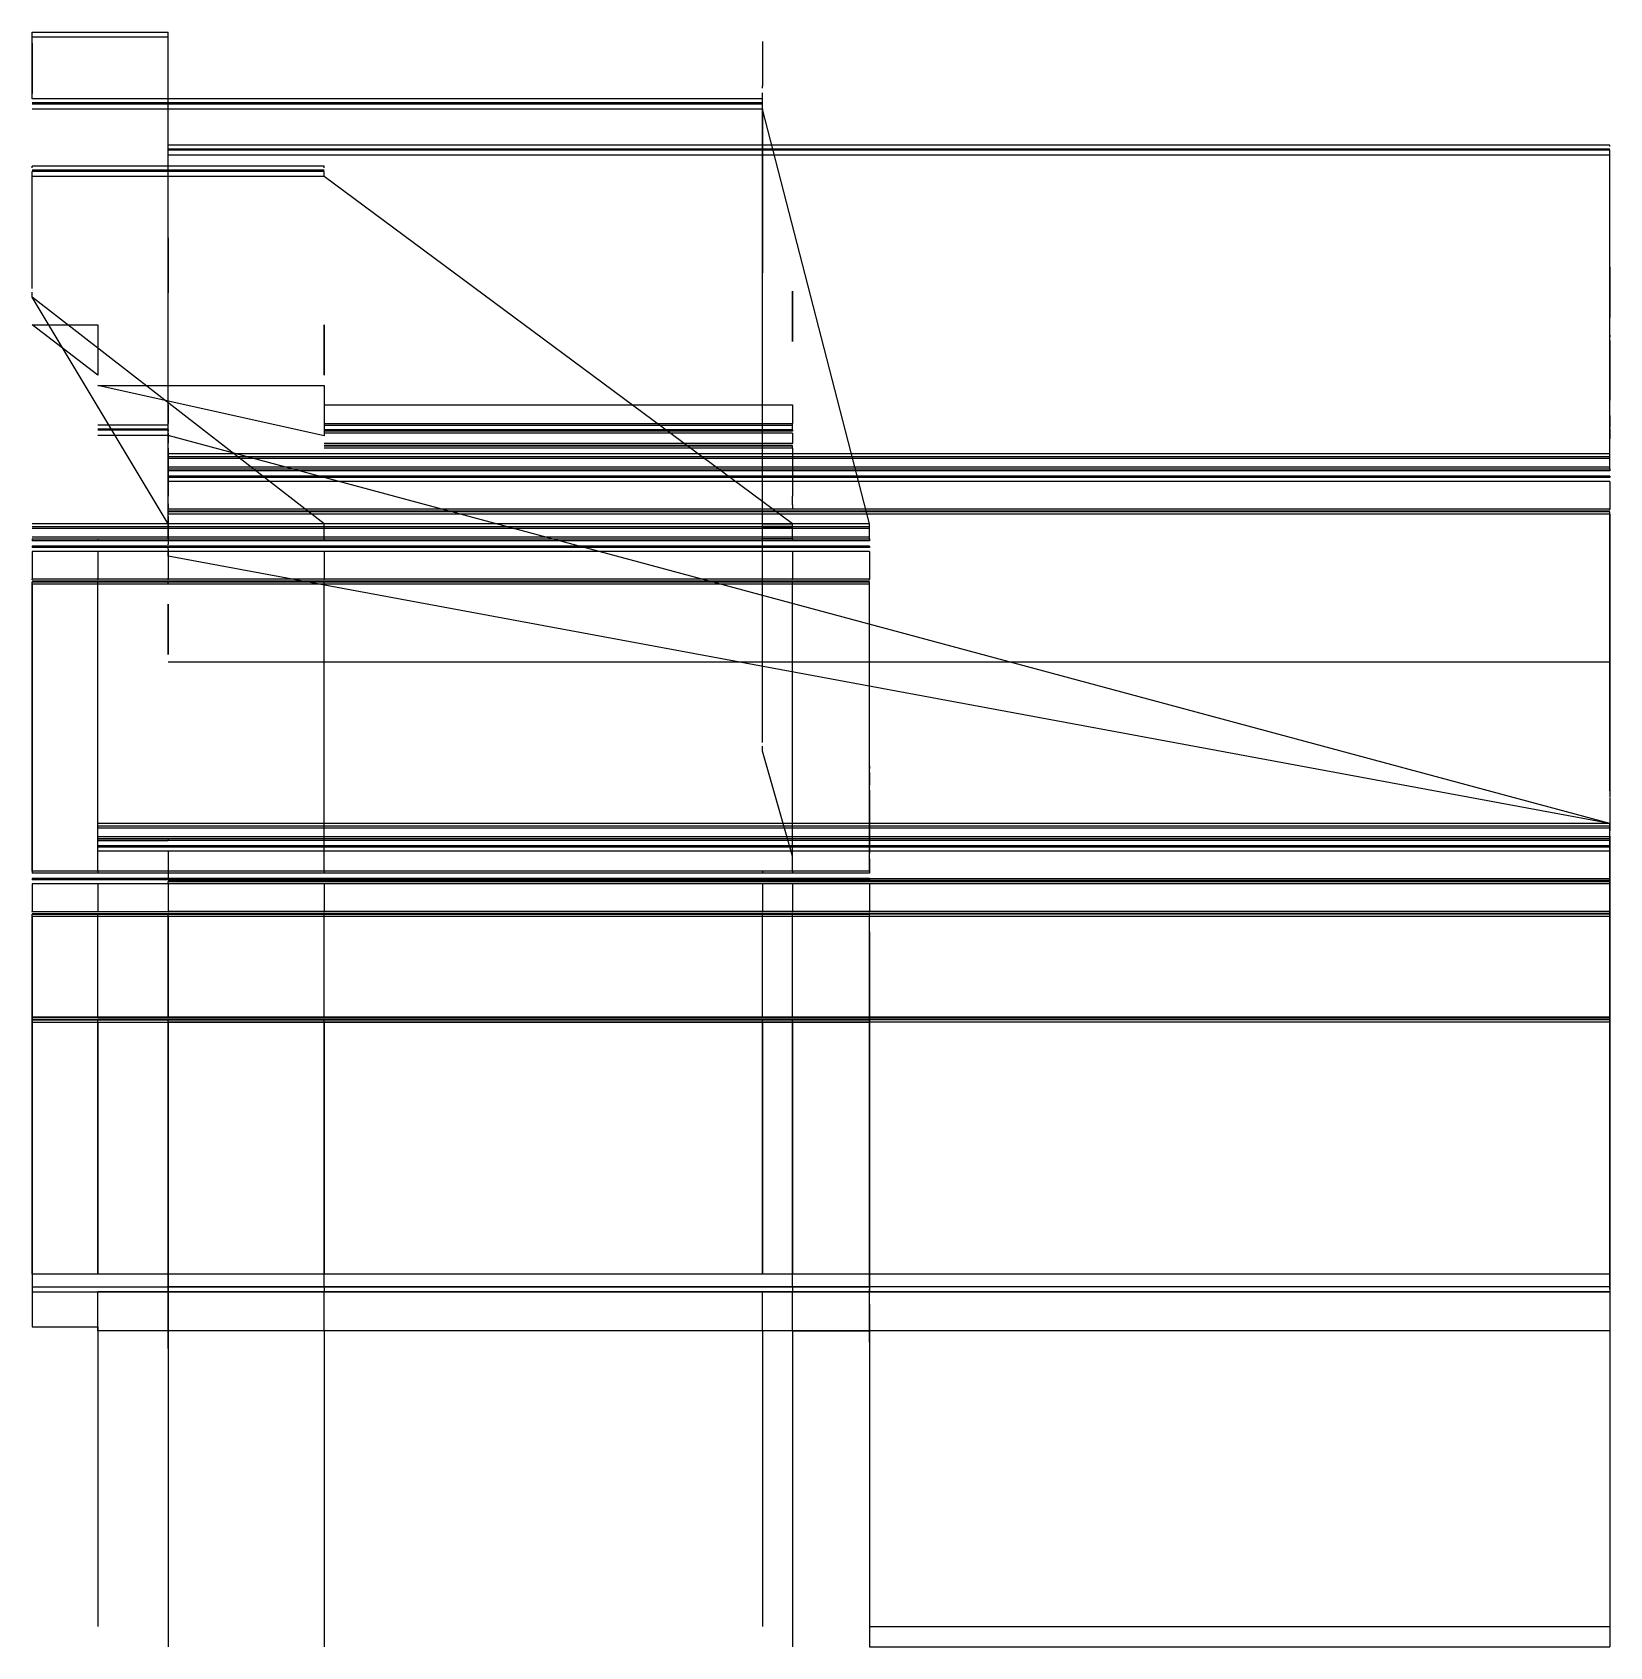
# Model space of a CAD drawing. Header units: metres. Extents: x -754 to -127, y 0 to 641.
import ezdxf

# ---------------------------------------------------------------- set-up
doc = ezdxf.new("R2010")
doc.units = ezdxf.units.M

msp = doc.modelspace()

# ---------------------------------------------------------------- linework, layer by layer
for p, q in [((-754, 641.24, -617.72), (-754, 641.24, -618.1)), ((-754, 639.24, -617.72), (-754, 641.24, -617.72)), ((-754, 641.24, -617.72), (-700, 641.24, -432.02)), ((-700, 641.24, -206.31), (-700, 641.24, -432.02)), ((-700, 641.24, -206.31), (-700, 641.24, -205.93)), ((-700, 639.24, -206.31), (-700, 641.24, -206.31)), ((-754, 639.24, -617.72), (-754, 639.24, -616.97)), ((-700, 639.24, -207.06), (-754, 639.24, -616.97)), ((-754, 614.75, -631.66), (-754, 639.24, -616.97)), ((-754, 636.98, -625.83), (-754, 636.98, -637.83)), ((-754, 636.98, -637.83), (-754, 616.98, -637.83)), ((-754, 616.98, -637.83), (-754, 636.98, -625.83)), ((-700, 639.24, -206.31), (-700, 639.24, -207.06)), ((-700, 459.88, -99.44), (-700, 639.24, -207.06)), ((-464, 637.52, -861.74), (-464, 637.52, -867.31)), ((-464, 637.52, -867.31), (-464, 635.52, -868.31)), ((-464, 637.52, -861.74), (-464, 635.52, -860.74)), ((-464, 637.52, -850.71), (-464, 635.52, -851.71)), ((-464, 637.52, -850.71), (-464, 637.52, -845.14)), ((-464, 637.52, -845.14), (-464, 635.52, -844.14)), ((-464, 637.52, -834.11), (-464, 635.52, -835.11)), ((-464, 637.52, -834.11), (-464, 637.52, -828.54)), ((-464, 637.52, -828.54), (-464, 635.52, -827.54)), ((-464, 635.52, -860.74), (-464, 635.52, -868.31)), ((-464, 635.52, -851.71), (-464, 635.52, -844.14)), ((-464, 635.52, -835.11), (-464, 635.52, -827.54)), ((-464, 635.52, -868.31), (-464, 634.52, -868.31)), ((-464, 635.52, -860.74), (-464, 634.52, -860.74)), ((-464, 635.52, -851.71), (-464, 634.52, -851.71)), ((-464, 635.52, -844.14), (-464, 634.52, -844.14)), ((-464, 635.52, -835.11), (-464, 634.52, -835.11)), ((-464, 635.52, -827.54), (-464, 634.52, -827.54)), ((-464, 634.52, -868.31), (-464, 634.54, -867.31)), ((-464, 634.54, -867.31), (-464, 629.89, -867.31)), ((-464, 634.52, -860.74), (-464, 634.54, -861.74)), ((-464, 634.54, -861.74), (-464, 629.89, -861.74)), ((-464, 634.52, -851.71), (-464, 634.54, -850.71)), ((-464, 634.54, -850.71), (-464, 629.89, -850.71)), ((-464, 634.52, -844.14), (-464, 634.54, -845.14)), ((-464, 634.54, -845.14), (-464, 629.89, -845.14)), ((-464, 634.52, -835.11), (-464, 634.54, -834.11)), ((-464, 634.54, -834.11), (-464, 629.89, -834.11)), ((-464, 634.52, -827.54), (-464, 634.54, -828.54)), ((-464, 634.54, -828.54), (-464, 629.89, -828.54)), ((-464, 634.52, -860.74), (-464, 634.52, -868.31)), ((-464, 634.52, -851.71), (-464, 634.52, -844.14)), ((-464, 634.52, -835.11), (-464, 634.52, -827.54)), ((-464, 629.89, -860.74), (-464, 629.89, -868.31)), ((-464, 629.89, -851.71), (-464, 629.89, -844.14)), ((-464, 629.89, -835.11), (-464, 629.89, -827.54)), ((-464, 629.89, -867.31), (-464, 629.89, -868.31)), ((-464, 629.89, -868.31), (-464, 628.89, -868.31)), ((-464, 629.89, -861.74), (-464, 629.89, -860.74)), ((-464, 629.89, -860.74), (-464, 628.89, -860.74)), ((-464, 629.89, -850.71), (-464, 629.89, -851.71)), ((-464, 629.89, -851.71), (-464, 628.89, -851.71)), ((-464, 629.89, -845.14), (-464, 629.89, -844.14)), ((-464, 629.89, -844.14), (-464, 628.89, -844.14)), ((-464, 629.89, -834.11), (-464, 629.89, -835.11)), ((-464, 629.89, -835.11), (-464, 628.89, -835.11)), ((-464, 629.89, -828.54), (-464, 629.89, -827.54)), ((-464, 629.89, -827.54), (-464, 628.89, -827.54)), ((-464, 628.89, -860.74), (-464, 628.89, -868.31)), ((-464, 628.89, -851.71), (-464, 628.89, -844.14)), ((-464, 628.89, -835.11), (-464, 628.89, -827.54)), ((-464, 628.89, -868.31), (-464, 628.89, -867.31)), ((-464, 628.89, -867.31), (-464, 623.02, -867.31)), ((-464, 628.89, -860.74), (-464, 628.89, -861.74)), ((-464, 628.89, -861.74), (-464, 623.02, -861.74)), ((-464, 628.89, -851.71), (-464, 628.89, -850.71)), ((-464, 628.89, -850.71), (-464, 623.02, -850.71)), ((-464, 628.89, -844.14), (-464, 628.89, -845.14)), ((-464, 628.89, -845.14), (-464, 623.02, -845.14)), ((-464, 628.89, -835.11), (-464, 628.89, -834.11)), ((-464, 628.89, -834.11), (-464, 623.02, -834.11)), ((-464, 628.89, -827.54), (-464, 628.89, -828.54)), ((-464, 628.89, -828.54), (-464, 623.02, -828.54)), ((-464, 623.02, -861.74), (-464, 623.02, -867.31)), ((-464, 623.02, -850.71), (-464, 623.02, -845.14)), ((-464, 623.02, -834.11), (-464, 623.02, -828.54)), ((-464, 623.02, -867.31), (-464, 621.02, -869.81)), ((-464, 623.02, -861.74), (-464, 621.02, -859.24)), ((-464, 623.02, -850.71), (-464, 621.02, -853.21)), ((-464, 623.02, -845.14), (-464, 621.02, -842.64)), ((-464, 623.02, -834.11), (-464, 621.02, -836.61)), ((-464, 623.02, -828.54), (-464, 621.02, -826.04)), ((-464, 621.02, -869.81), (-464, 621.02, -859.24)), ((-464, 621.02, -842.64), (-464, 621.02, -853.21)), ((-464, 621.02, -826.04), (-464, 621.02, -836.61)), ((-464, 621.02, -869.81), (-464, 620.02, -869.81)), ((-464, 621.02, -859.24), (-464, 620.02, -859.24)), ((-464, 621.02, -853.21), (-464, 620.02, -853.21)), ((-464, 621.02, -842.64), (-464, 620.02, -842.64)), ((-464, 621.02, -836.61), (-464, 620.02, -836.61)), ((-464, 621.02, -826.04), (-464, 620.02, -826.04)), ((-464, 619.02, -876.33), (-464, 620.02, -876.33)), ((-464, 620.02, -876.33), (-464, 620.02, -819.53)), ((-464, 619.02, -819.53), (-464, 620.02, -819.53)), ((-464, 619.02, -820.13), (-464, 619.02, -876.33)), ((-464, 619.02, -876.33), (-464, 619.02, -876.33)), ((-464, 619.02, -876.33), (-464, 619.02, -875.73)), ((-464, 619.02, -819.53), (-464, 619.02, -820.13)), ((-464, 619.02, -819.53), (-464, 619.02, -819.53)), ((-464, 617.22, -873.93), (-464, 617.22, -874.53)), ((-464, 617.22, -821.93), (-464, 617.22, -874.53)), ((-464, 613.81, -873.93), (-464, 617.22, -873.93)), ((-464, 613.81, -821.93), (-464, 617.22, -821.93)), ((-464, 617.22, -821.93), (-464, 617.22, -821.33)), ((-464, 614.75, -821.93), (-754, 614.75, -567.34)), ((-700, 614.75, -242.01), (-754, 614.75, -567.34)), ((-464, 613.25, -822.93), (-754, 613.25, -567.34)), ((-700, 613.25, -241.14), (-754, 613.25, -567.34)), ((-464, 612.75, -822.93), (-754, 612.75, -567.34)), ((-700, 612.75, -242.01), (-754, 612.75, -567.34)), ((-464, 610.75, -822.93), (-754, 610.75, -567.34)), ((-700, 610.75, -242.76), (-754, 610.75, -567.34)), ((-700, 614.2, -240.92), (-700, 614.75, -242.01)), ((-700, 612.75, -242.01), (-700, 612.75, -241.64)), ((-700, 610.75, -242.01), (-700, 612.75, -242.01)), ((-700, 610.75, -242.01), (-700, 610.75, -242.76)), ((-700, 484.84, -166.15), (-700, 610.75, -242.76)), ((-464, 614.2, -892.45), (-464, 614.75, -891.35)), ((-464, 614.75, -891.35), (-464, 614.75, -873.93)), ((-464, 613.81, -872.93), (-464, 613.81, -873.93)), ((-464, 542.75, -872.93), (-464, 613.81, -872.93)), ((-464, 613.81, -822.93), (-464, 613.81, -872.93)), ((-464, 542.75, -822.93), (-464, 613.81, -822.93)), ((-464, 613.81, -822.93), (-464, 613.81, -821.93)), ((-464, 613.25, -892.23), (-464, 613.25, -872.93)), ((-464, 612.75, -891.35), (-464, 612.75, -891.73)), ((-464, 610.75, -891.35), (-464, 612.75, -891.35)), ((-464, 612.75, -891.35), (-464, 612.75, -872.93)), ((-464, 610.81, -825.93), (-464, 610.81, -869.93)), ((-464, 610.81, -869.93), (-464, 545.75, -869.93)), ((-464, 610.75, -891.35), (-464, 610.75, -872.93)), ((-421.5, 446, -990.85), (-464, 610.75, -890.6)), ((-464, 609.81, -826.93), (-464, 609.81, -868.93)), ((-464, 609.81, -868.93), (-464, 546.75, -868.93)), ((-127.4, 596.38, -88.43), (-700, 596.38, -181.34)), ((-127.4, 595.83, -87.33), (-127.4, 596.38, -88.43)), ((-127.4, 594.88, -87.55), (-700, 594.88, -180.44)), ((-127.4, 594.38, -88.43), (-700, 594.38, -180.14)), ((-127.4, 592.38, -89.18), (-700, 592.38, -178.94)), ((-127.4, 594.38, -88.43), (-127.4, 594.38, -88.05)), ((-127.4, 592.38, -88.43), (-127.4, 594.38, -88.43)), ((-127.4, 592.38, -88.43), (-127.4, 592.38, -89.18)), ((-127.4, 473.78, -18.02), (-127.4, 592.38, -89.18)), ((-638, 588, -701.05), (-754, 588, -573.56)), ((-754, 587.45, -572.47), (-754, 588, -573.57)), ((-638, 586.5, -701.89), (-754, 586.5, -572.72)), ((-638, 586, -701.05), (-754, 586, -573.57)), ((-754, 586, -573.57), (-754, 586, -573.19)), ((-754, 584, -573.57), (-754, 586, -573.57)), ((-638, 584, -701.05), (-754, 584, -574.32)), ((-754, 584, -573.57), (-754, 584, -574.32)), ((-754, 540, -547.92), (-754, 584, -574.32)), ((-638, 587.45, -702.15), (-638, 588, -701.05)), ((-638, 586, -701.05), (-638, 586, -701.43)), ((-638, 584, -701.05), (-638, 586, -701.05)), ((-638, 584, -701.05), (-638, 584, -700.3)), ((-452, 446, -783.1), (-638, 584, -700.3)), ((-700, 559.56, -151.75), (-700, 559.56, -139.75)), ((-700, 559.56, -139.75), (-700, 539.56, -139.75)), ((-700, 539.56, -139.75), (-700, 559.56, -151.75)), ((-700, 557.8, -202.95), (-700, 557.8, -190.95)), ((-700, 557.8, -190.95), (-700, 537.8, -190.95)), ((-700, 537.8, -190.95), (-700, 557.8, -202.95)), ((-464, 546.75, -868.93), (-464, 546.75, -826.93)), ((-464, 545.75, -869.93), (-464, 545.75, -825.93)), ((-127.4, 548, -55.05), (-127.4, 548, -43.05)), ((-127.4, 548, -43.05), (-127.4, 528, -43.05)), ((-127.4, 528, -43.05), (-127.4, 548, -55.05)), ((-754, 539.45, -628.36), (-754, 540, -627.27)), ((-754, 540, -627.27), (-754, 540, -544.76)), ((-754, 539.45, -543.67), (-754, 540, -544.77)), ((-464, 540.75, -881.93), (-464, 542.75, -881.93)), ((-464, 542.75, -872.93), (-464, 542.75, -881.93)), ((-464, 542.75, -822.93), (-464, 542.75, -872.93)), ((-464, 542.75, -822.93), (-464, 542.75, -813.93)), ((-464, 540.75, -813.93), (-464, 542.75, -813.93)), ((-464, 540.75, -881.93), (-464, 540.76, -813.93)), ((-464, 534.75, -882.93), (-464, 540.75, -882.93)), ((-464, 540.75, -882.93), (-464, 540.75, -881.93)), ((-464, 540.75, -812.93), (-464, 540.75, -813.93)), ((-464, 534.75, -812.93), (-464, 540.75, -812.93)), ((-754, 538.5, -628.11), (-754, 538.5, -543.92)), ((-754, 538, -627.27), (-754, 538, -627.64)), ((-754, 536, -627.27), (-754, 538, -627.27)), ((-754, 538, -627.27), (-754, 538, -544.77)), ((-754, 538, -544.77), (-754, 538, -544.39)), ((-754, 536, -544.77), (-754, 538, -544.77)), ((-754, 536, -627.27), (-754, 536, -545.52)), ((-754, 536, -627.27), (-754, 536, -626.52)), ((-754, 536, -544.77), (-754, 536, -545.52)), ((-638, 446, -680.52), (-754, 536, -626.52)), ((-700, 446, -491.52), (-754, 536, -545.52)), ((-464, 534.75, -880.93), (-464, 534.75, -882.93)), ((-464, 359.67, -880.93), (-464, 534.75, -880.9)), ((-464, 534.75, -880.93), (-464, 534.75, -814.93)), ((-464, 359.67, -872.3), (-464, 534.75, -872.3)), ((-464, 359.67, -870.3), (-464, 534.75, -870.3)), ((-464, 359.67, -825.55), (-464, 534.75, -825.55)), ((-464, 359.67, -823.55), (-464, 534.75, -823.55)), ((-464, 359.67, -814.92), (-464, 534.75, -814.96)), ((-464, 534.75, -814.93), (-464, 534.75, -812.93)), ((-452, 538.36, -942.24), (-452, 538.36, -954.24)), ((-452, 538.36, -954.24), (-452, 518.36, -954.24)), ((-452, 518.36, -954.24), (-452, 538.36, -942.24)), ((-127.4, 538, -56.55), (-127.4, 538, -22.52)), ((-127.4, 520.91, -22.52), (-127.4, 538, -22.52)), ((-754, 524.99, -531.4), (-728, 524.99, -519.4)), ((-728, 504.99, -519.4), (-754, 524.99, -531.4)), ((-728, 524.99, -519.4), (-728, 504.99, -519.4)), ((-638, 524.99, -743.21), (-638, 524.99, -755.21)), ((-638, 524.99, -755.21), (-638, 504.99, -755.21)), ((-638, 504.99, -755.21), (-638, 524.99, -743.21)), ((-127.4, 521.74, -46.79), (-127.4, 521.74, -22.52)), ((-127.4, 520.91, -46.29), (-127.4, 520.91, -22.93)), ((-127.4, 520.91, -22.93), (-127.4, 520.49, -22.93)), ((-127.4, 520.91, -22.52), (-127.4, 520.91, -22.93)), ((-127.4, 520.49, -22.93), (-127.4, 520.29, -23.35)), ((-127.4, 519.98, -45.73), (-127.4, 519.98, -23.66)), ((-127.4, 518.84, -45.05), (-127.4, 518.84, -25)), ((-127.4, 518.84, -25), (-127.4, 517.75, -25)), ((-127.4, 518.84, -25), (-127.4, 518.84, -24.17)), ((-127.4, 517.75, -44.4), (-127.4, 517.75, -25.73)), ((-127.4, 517.75, -25.73), (-127.4, 495.1, -25.73)), ((-127.4, 517.75, -25.73), (-127.4, 517.75, -25)), ((-728, 500.99, -655.03), (-638, 500.99, -667.03)), ((-638, 480.99, -667.03), (-728, 500.99, -655.03)), ((-638, 500.99, -667.03), (-638, 480.99, -667.03)), ((-127.4, 495.1, -25.73), (-127.4, 495.1, -30.81)), ((-127.4, 495.1, -25.73), (-127.4, 495.1, -24.28)), ((-127.4, 490.44, -24.28), (-127.4, 495.1, -24.28)), ((-700, 493.31, -171.3), (-700, 493.3, -144.89)), ((-700, 493.3, -144.89), (-700, 485.87, -144.89)), ((-638, 493.31, -754.36), (-452, 493.3, -780.78)), ((-452, 493.3, -780.78), (-452, 485.87, -780.77)), ((-127.4, 490.44, -24.28), (-127.4, 490.44, -28.02)), ((-127.4, 490.44, -23.56), (-127.4, 490.44, -24.28)), ((-127.4, 489.28, -23.52), (-127.4, 489.28, -27.32)), ((-127.4, 488.97, -24.28), (-127.4, 488.97, -27.13)), ((-127.4, 488.97, -24.28), (-127.4, 484.22, -24.28)), ((-700, 485.15, -166.76), (-728, 485.15, -515)), ((-700, 483.65, -165.88), (-728, 483.65, -514.1)), ((-700, 483.15, -166.76), (-728, 483.15, -513.8)), ((-700, 481.15, -167.51), (-728, 481.15, -512.6)), ((-700, 485.87, -166.78), (-700, 485.87, -144.89)), ((-700, 485.15, -144.89), (-700, 485.87, -144.89)), ((-700, 484.6, -165.66), (-700, 485.15, -166.76)), ((-700, 485.15, -166.34), (-700, 485.15, -144.89)), ((-700, 483.31, -147.34), (-700, 485.15, -147.34)), ((-700, 446, -142.52), (-700, 483.8, -165.52)), ((-700, 483.31, -165.22), (-700, 483.31, -159.71)), ((-700, 483.31, -147.33), (-700, 483.31, -159.71)), ((-700, 483.31, -144.89), (-700, 483.31, -147.33)), ((-700, 483.31, -144.89), (-700, 482.81, -144.89)), ((-700, 483.15, -166.76), (-700, 483.15, -166.38)), ((-700, 481.15, -166.76), (-700, 483.15, -166.76)), ((-700, 482.81, -164.92), (-700, 482.81, -159.71)), ((-700, 482.81, -144.89), (-700, 482.81, -159.71)), ((-700, 482, -164.42), (-700, 482, -159.71)), ((-700, 482, -146.33), (-700, 482, -159.71)), ((-700, 482, -146.33), (-700, 478, -146.33)), ((-700, 482, -145.83), (-700, 482, -146.33)), ((-700, 481.15, -166.76), (-700, 481.15, -167.51)), ((-127.4, 327, -75.02), (-700, 481.15, -167.51)), ((-638, 485.87, -758.89), (-452, 485.87, -780.77)), ((-638, 485.15, -759.33), (-452, 485.15, -780.78)), ((-452, 483.31, -778.33), (-638, 483.31, -765.96)), ((-638, 483.31, -760.45), (-638, 483.31, -765.96)), ((-452, 482.81, -780.77), (-638, 482.81, -765.96)), ((-638, 482.81, -760.75), (-638, 482.81, -765.96)), ((-452, 482, -779.33), (-638, 482, -765.96)), ((-638, 482, -761.25), (-638, 482, -765.96)), ((-452, 485.15, -780.77), (-452, 485.87, -780.77)), ((-452, 483.31, -778.33), (-452, 485.15, -778.33)), ((-452, 483.31, -780.77), (-452, 482.81, -780.77)), ((-452, 483.31, -780.77), (-452, 483.31, -778.33)), ((-452, 482, -779.83), (-452, 482, -779.33)), ((-452, 482, -779.33), (-452, 478, -779.33)), ((-127.4, 483.78, -21.62), (-127.4, 483.78, -24.02)), ((-127.4, 483.78, -21.62), (-127.4, 479.78, -21.62)), ((-700, 478, -161.99), (-700, 478, -146.33)), ((-700, 477.73, -145.78), (-700, 478, -146.33)), ((-700, 477.25, -161.53), (-700, 477.25, -145.9)), ((-700, 477, -161.38), (-700, 477, -146.33)), ((-700, 477, -146.33), (-700, 477, -146.14)), ((-700, 476, -146.33), (-700, 477, -146.33)), ((-700, 476, -146.71), (-700, 476, -160.77)), ((-700, 476, -146.33), (-700, 476, -146.71)), ((-700, 476, -146.71), (-700, 457, -146.71)), ((-638, 478, -763.68), (-452, 478, -779.33)), ((-638, 477.25, -764.14), (-452, 477.25, -779.77)), ((-638, 477, -764.29), (-452, 477, -779.33)), ((-452, 476, -778.96), (-638, 476, -764.9)), ((-452, 477.73, -779.88), (-452, 478, -779.33)), ((-452, 477, -779.33), (-452, 477, -779.52)), ((-452, 476, -779.33), (-452, 477, -779.33)), ((-452, 476, -779.33), (-452, 476, -778.96)), ((-452, 476, -778.96), (-452, 457, -778.96)), ((-127.4, 473.78, -18.02), (-700, 473.78, -107.78)), ((-700, 472.78, -107.18), (-127.4, 472.78, -18.02)), ((-700, 472.03, -106.73), (-127.4, 472.03, -14.01)), ((-700, 468.64, -104.7), (-127.4, 468.64, -18.02)), ((-127.4, 472.78, -18.02), (-127.4, 473.78, -18.02)), ((-127.4, 472.03, -13.51), (-127.4, 472.78, -13.51)), ((-127.4, 472.78, -13.51), (-127.4, 472.78, -18.02)), ((-127.4, 469.98, -14.91), (-127.4, 472.03, -14.01)), ((-127.4, 472.03, -14.01), (-127.4, 472.03, -13.51)), ((-127.4, 468.64, -15.52), (-127.4, 469.98, -14.91)), ((-127.4, 467.78, -18.02), (-127.4, 468.64, -18.02)), ((-127.4, 468.64, -18.02), (-127.4, 468.64, -15.52)), ((-700, 467.78, -104.18), (-127.4, 467.78, -18.02)), ((-127.4, 467.03, -28.27), (-700, 467.03, -103.73)), ((-127.4, 464.9, -30.39), (-700, 464.9, -102.46)), ((-127.4, 464.4, -30.39), (-700, 464.4, -102.16)), ((-127.4, 462.78, -32.27), (-700, 462.78, -101.18)), ((-127.4, 467.81, -39.39), (-127.4, 467.06, -39.39)), ((-127.4, 467.81, -37.39), (-127.4, 467.06, -37.39)), ((-127.4, 467.78, -27.27), (-127.4, 467.03, -27.27)), ((-127.4, 467.06, -37.39), (-127.4, 467.06, -37.89)), ((-127.4, 467.03, -27.27), (-127.4, 467.03, -28.27)), ((-127.4, 464.94, -41.39), (-127.4, 464.44, -41.39)), ((-127.4, 464.94, -39.39), (-127.4, 464.44, -39.39)), ((-127.4, 464.9, -30.39), (-127.4, 464.4, -30.39)), ((-127.4, 462.81, -43.27), (-127.4, 451.81, -43.27)), ((-127.4, 462.81, -42.77), (-127.4, 462.81, -43.27)), ((-127.4, 462.81, -41.27), (-127.4, 451.81, -41.27)), ((-127.4, 462.81, -40.77), (-127.4, 462.81, -41.27)), ((-127.4, 462.78, -33.27), (-127.4, 451.78, -33.27)), ((-700, 459.88, -99.44), (-700, 459.88, -146.71)), ((-700, 458.88, -99.44), (-700, 459.88, -99.44)), ((-700, 458.88, -146.71), (-700, 458.88, -99.44)), ((-700, 458.13, -94.94), (-700, 458.88, -94.94)), ((-700, 458.88, -94.94), (-700, 458.88, -99.44)), ((-700, 458.13, -146.71), (-700, 458.13, -95.44)), ((-700, 456.08, -96.34), (-700, 458.13, -95.44)), ((-700, 458.13, -95.44), (-700, 458.13, -94.94)), ((-700, 457, -145.71), (-700, 457, -149.21)), ((-700, 453.5, -145.71), (-700, 457, -145.71)), ((-700, 454.74, -96.94), (-700, 456.08, -96.34)), ((-452, 453.5, -779.96), (-452, 457, -779.96)), ((-452, 457, -779.96), (-452, 457, -776.46)), ((-700, 454.74, -145.71), (-700, 454.74, -99.44)), ((-700, 453.88, -99.44), (-700, 454.74, -99.44)), ((-700, 454.74, -99.44), (-700, 454.74, -96.94)), ((-700, 453.88, -120.81), (-700, 453.13, -120.81)), ((-700, 453.88, -118.81), (-700, 453.13, -118.81)), ((-700, 453.88, -108.69), (-700, 453.13, -108.69)), ((-700, 453.88, -147.31), (-700, 453.88, -99.44)), ((-700, 453.5, -147.08), (-700, 453.5, -146.17)), ((-700, 453.5, -146.17), (-700, 452, -146.17)), ((-700, 453.5, -146.17), (-700, 453.5, -145.71)), ((-700, 453.13, -109.69), (-700, 453.13, -146.17)), ((-700, 453.13, -118.81), (-700, 453.13, -119.31)), ((-700, 453.13, -108.69), (-700, 453.13, -109.69)), ((-127.4, 451.78, -33.27), (-700, 451.78, -110.17)), ((-127.4, 451.03, -32.83), (-700, 451.03, -111.48)), ((-700, 451, -111.82), (-700, 451, -145.56)), ((-700, 451, -122.82), (-700, 450.5, -122.82)), ((-700, 451, -120.82), (-700, 450.5, -120.82)), ((-700, 451, -111.82), (-700, 450.5, -111.82)), ((-127.4, 450.78, -33.27), (-700, 450.78, -111.82)), ((-700, 450.5, -111.82), (-700, 450.5, -111.85)), ((-127.4, 449.78, -33.27), (-700, 449.78, -113.31)), ((-700, 448.88, -113.69), (-700, 448.88, -144.27)), ((-700, 448.88, -124.69), (-700, 437.88, -124.69)), ((-700, 448.88, -124.19), (-700, 448.88, -124.69)), ((-700, 448.88, -122.69), (-700, 437.88, -122.69)), ((-700, 448.88, -122.19), (-700, 448.88, -122.69)), ((-700, 448.88, -114.69), (-700, 437.88, -114.69)), ((-452, 453.5, -779.5), (-452, 452, -779.5)), ((-452, 453.5, -778.59), (-452, 453.5, -779.5)), ((-452, 453.5, -779.5), (-452, 453.5, -779.96)), ((-127.4, 451.54, -42.72), (-127.4, 451.81, -43.27)), ((-127.4, 451.54, -40.72), (-127.4, 451.81, -41.27)), ((-127.4, 451.5, -32.72), (-127.4, 451.78, -33.27)), ((-127.4, 450.81, -43.27), (-127.4, 450.81, -43.08)), ((-127.4, 449.81, -43.27), (-127.4, 450.81, -43.27)), ((-127.4, 450.81, -41.27), (-127.4, 450.81, -41.08)), ((-127.4, 449.81, -41.27), (-127.4, 450.81, -41.27)), ((-127.4, 450.78, -33.27), (-127.4, 450.78, -33.08)), ((-127.4, 449.78, -33.27), (-127.4, 450.78, -33.27)), ((-127.4, 449.81, -43.27), (-127.4, 449.81, -44.02)), ((-127.4, 449.81, -41.27), (-127.4, 449.81, -42.02)), ((-127.4, 340, -44.02), (-127.4, 449.78, -44.02)), ((-127.4, 340, -42.02), (-127.4, 449.78, -42.02)), ((-127.4, 449.78, -34.02), (-127.4, 340, -34.02)), ((-638, 446, -680.52), (-754, 446, -586.02)), ((-700, 446, -491.52), (-754, 446, -586.02)), ((-754, 445, -586.02), (-452, 445, -783.1)), ((-754, 445, -586.02), (-700, 445, -491.52)), ((-754, 444.25, -585.71), (-638, 444.25, -684.52)), ((-754, 444.25, -585.71), (-700, 444.25, -487.51)), ((-700, 445, -491.52), (-700, 446, -491.52)), ((-700, 446, -142.52), (-700, 446, -146.42)), ((-700, 445, -142.52), (-700, 446, -142.52)), ((-700, 444.25, -487.01), (-700, 445, -487.01)), ((-700, 445, -487.01), (-700, 445, -491.52)), ((-700, 445, -142.52), (-700, 445, -145.82)), ((-700, 444.25, -138.01), (-700, 445, -138.01)), ((-700, 445, -138.01), (-700, 445, -142.52)), ((-700, 442.2, -488.41), (-700, 444.25, -487.51)), ((-700, 444.25, -487.51), (-700, 444.25, -487.01)), ((-700, 444.25, -138.51), (-700, 444.25, -145.37)), ((-700, 442.2, -139.41), (-700, 444.25, -138.51)), ((-700, 444.25, -138.51), (-700, 444.25, -138.01)), ((-452, 446, -783.1), (-638, 446, -680.52)), ((-638, 445, -680.52), (-638, 446, -680.52)), ((-638, 444.25, -685.02), (-638, 445, -685.02)), ((-638, 445, -685.02), (-638, 445, -680.52)), ((-638, 444.25, -685.02), (-452, 444.25, -787.1)), ((-638, 442.2, -683.62), (-638, 444.25, -684.52)), ((-638, 444.25, -684.52), (-638, 444.25, -685.02)), ((-421.5, 446, -990.85), (-464, 446, -880.91)), ((-464, 446, -814.94), (-452, 446, -783.1)), ((-464, 445, -880.91), (-421.5, 445, -990.85)), ((-452, 445, -783.1), (-464, 445, -814.94)), ((-464, 444.25, -880.91), (-421.5, 444.25, -994.85)), ((-452, 444.25, -783.1), (-464, 444.25, -814.94)), ((-452, 445, -783.1), (-452, 446, -783.1)), ((-452, 444.25, -787.6), (-452, 445, -787.6)), ((-452, 445, -787.6), (-452, 445, -783.1)), ((-452, 442.2, -786.2), (-452, 444.25, -787.1)), ((-452, 444.25, -787.1), (-452, 444.25, -787.6)), ((-421.5, 445, -990.85), (-421.5, 446, -990.85)), ((-421.5, 444.25, -995.35), (-421.5, 445, -995.35)), ((-421.5, 445, -995.35), (-421.5, 445, -990.85)), ((-421.5, 442.2, -993.95), (-421.5, 444.25, -994.85)), ((-421.5, 444.25, -994.85), (-421.5, 444.25, -995.35)), ((-754, 440.87, -586.02), (-638, 440.87, -680.52)), ((-754, 440.87, -586.02), (-700, 440.87, -491.52)), ((-754, 440, -633.43), (-754, 439.25, -633.43)), ((-754, 440, -631.43), (-754, 439.25, -631.43)), ((-754, 440, -619.39), (-754, 439.25, -619.39)), ((-754, 440, -617.39), (-754, 439.25, -617.39)), ((-754, 440, -554.64), (-754, 439.25, -554.64)), ((-754, 440, -552.64), (-754, 439.25, -552.64)), ((-754, 440, -540.69), (-754, 439.25, -540.69)), ((-754, 440, -538.69), (-754, 439.25, -538.69)), ((-754, 440, -586.02), (-638, 440, -680.52)), ((-754, 440, -586.02), (-700, 440, -491.52)), ((-638, 439.25, -670.27), (-754, 439.25, -586.02)), ((-754, 439.25, -633.43), (-754, 439.25, -633.93)), ((-754, 439.25, -631.43), (-754, 439.25, -631.93)), ((-754, 439.25, -619.39), (-754, 439.25, -619.89)), ((-754, 439.25, -617.39), (-754, 439.25, -617.89)), ((-700, 439.25, -501.77), (-754, 439.25, -586.02)), ((-754, 439.25, -554.64), (-754, 439.25, -554.14)), ((-754, 439.25, -552.64), (-754, 439.25, -552.14)), ((-754, 439.25, -540.69), (-754, 439.25, -540.19)), ((-754, 439.25, -538.69), (-754, 439.25, -538.19)), ((-638, 437.13, -668.14), (-754, 437.13, -586.02)), ((-754, 437.13, -635.43), (-754, 436.63, -635.43)), ((-754, 437.13, -633.43), (-754, 436.63, -633.43)), ((-754, 437.13, -621.39), (-754, 436.63, -621.39)), ((-754, 437.13, -619.39), (-754, 436.63, -619.39)), ((-700, 437.13, -503.89), (-754, 437.13, -586.02)), ((-754, 437.13, -552.64), (-754, 436.63, -552.64)), ((-754, 437.13, -550.64), (-754, 436.63, -550.64)), ((-754, 437.13, -538.68), (-754, 436.63, -538.68)), ((-754, 437.13, -536.68), (-754, 436.63, -536.68)), ((-638, 436.63, -668.14), (-754, 436.63, -586.02)), ((-700, 436.63, -503.89), (-754, 436.63, -586.02)), ((-728, 440, -661.14), (-728, 439.25, -661.14)), ((-728, 440, -659.14), (-728, 439.25, -659.14)), ((-728, 440, -512.89), (-728, 439.25, -512.89)), ((-728, 440, -510.89), (-728, 439.25, -510.89)), ((-728, 439.25, -661.14), (-728, 439.25, -660.64)), ((-728, 439.25, -659.14), (-728, 439.25, -658.64)), ((-728, 439.25, -512.89), (-728, 439.25, -513.39)), ((-728, 439.25, -510.89), (-728, 439.25, -511.39)), ((-728, 437.13, -659.14), (-728, 436.63, -659.14)), ((-728, 437.13, -657.14), (-728, 436.63, -657.14)), ((-728, 437.13, -514.89), (-728, 436.63, -514.89)), ((-728, 437.13, -512.89), (-728, 436.63, -512.89)), ((-700, 440.87, -489.02), (-700, 442.2, -488.41)), ((-700, 440.87, -140.02), (-700, 442.2, -139.41)), ((-700, 440, -491.52), (-700, 440.87, -491.52)), ((-700, 440.87, -491.52), (-700, 440.87, -489.02)), ((-700, 440.87, -142.52), (-700, 440.87, -143.34)), ((-700, 440, -142.52), (-700, 440.87, -142.52)), ((-700, 440.87, -142.52), (-700, 440.87, -140.02)), ((-700, 440, -500.77), (-700, 439.25, -500.77)), ((-700, 440, -142.82), (-700, 440, -142.52)), ((-700, 439.25, -500.77), (-700, 439.25, -501.77)), ((-700, 437.88, -114.69), (-700, 437.88, -141.54)), ((-700, 437.6, -124.14), (-700, 437.88, -124.69)), ((-700, 437.6, -122.14), (-700, 437.88, -122.69)), ((-700, 437.6, -114.14), (-700, 437.88, -114.69)), ((-700, 437.15, -119.96), (-700, 437.15, -141.11)), ((-700, 436.6, -118.86), (-700, 437.15, -119.96)), ((-700, 437.13, -503.89), (-700, 436.63, -503.89)), ((-700, 437.13, -114.25), (-700, 437.13, -119.91)), ((-700, 436.88, -114.69), (-700, 436.88, -119.41)), ((-700, 436.88, -114.69), (-700, 436.88, -114.5)), ((-700, 435.88, -114.69), (-700, 436.88, -114.69)), ((-638, 440.87, -683.02), (-638, 442.2, -683.62)), ((-638, 440.87, -680.52), (-464, 440.87, -814.94)), ((-638, 440.87, -683.02), (-452, 440.87, -783.1)), ((-638, 440, -680.52), (-638, 440.87, -680.52)), ((-638, 440.87, -680.52), (-638, 440.87, -683.02)), ((-638, 440, -763.1), (-638, 439.25, -763.1)), ((-638, 440, -761.1), (-638, 439.25, -761.1)), ((-638, 440, -671.26), (-638, 439.25, -671.26)), ((-638, 440, -680.52), (-452, 440, -783.1)), ((-464, 439.25, -814.94), (-638, 439.25, -670.27)), ((-638, 439.25, -763.1), (-638, 439.25, -762.6)), ((-638, 439.25, -761.1), (-638, 439.25, -760.6)), ((-638, 439.25, -671.27), (-638, 439.25, -670.26)), ((-464, 437.13, -814.94), (-638, 437.13, -668.14)), ((-638, 437.13, -761.1), (-638, 436.63, -761.1)), ((-638, 437.13, -759.1), (-638, 436.63, -759.1)), ((-638, 437.13, -668.14), (-638, 436.63, -668.14)), ((-464, 436.63, -814.94), (-638, 436.63, -668.08)), ((-464, 440.87, -880.92), (-421.5, 440.87, -990.85)), ((-464, 440, -880.92), (-421.5, 440, -990.85)), ((-464, 440, -880.91), (-421.5, 440, -990.85)), ((-452, 440, -773.85), (-464, 440, -814.94)), ((-421.5, 439.25, -980.6), (-464, 439.25, -880.92)), ((-421.5, 437.13, -978.48), (-464, 437.13, -880.92)), ((-421.5, 436.63, -978.48), (-464, 436.63, -880.92)), ((-452, 440.87, -785.6), (-452, 442.2, -786.2)), ((-452, 440, -783.1), (-452, 440.87, -783.1)), ((-452, 440.87, -783.1), (-452, 440.87, -785.6)), ((-452, 440, -970.85), (-452, 439.25, -970.85)), ((-452, 440, -968.85), (-452, 439.25, -968.85)), ((-452, 440, -773.85), (-452, 439.25, -773.85)), ((-452, 439.25, -970.85), (-452, 439.25, -970.35)), ((-452, 439.25, -968.85), (-452, 439.25, -968.35)), ((-452, 439.25, -773.85), (-452, 439.25, -772.85)), ((-452, 437.13, -968.85), (-452, 436.63, -968.85)), ((-452, 437.13, -966.85), (-452, 436.63, -966.85)), ((-452, 437.13, -770.72), (-452, 436.63, -770.72)), ((-421.5, 440.87, -993.35), (-421.5, 442.2, -993.95)), ((-421.5, 440, -990.85), (-421.5, 440.87, -990.85)), ((-421.5, 440.87, -990.85), (-421.5, 440.87, -993.35)), ((-421.5, 440, -981.6), (-421.5, 439.25, -981.6)), ((-421.5, 439.25, -981.6), (-421.5, 439.25, -980.6)), ((-421.5, 437.13, -978.47), (-421.5, 436.63, -978.47)), ((-638, 435, -665.27), (-754, 435, -586.02)), ((-754, 435, -637.31), (-754, 424, -637.31)), ((-754, 435, -636.81), (-754, 435, -637.31)), ((-754, 435, -635.31), (-754, 424, -635.31)), ((-754, 435, -634.81), (-754, 435, -635.31)), ((-754, 435, -623.27), (-754, 424, -623.27)), ((-754, 435, -621.27), (-754, 424, -621.27)), ((-754, 435, -620.77), (-754, 435, -621.27)), ((-700, 435, -506.77), (-754, 435, -586.02)), ((-754, 435, -551.27), (-754, 435, -550.77)), ((-754, 435, -550.77), (-754, 424, -550.77)), ((-754, 435, -548.77), (-754, 424, -548.77)), ((-754, 435, -537.31), (-754, 435, -536.81)), ((-754, 435, -536.81), (-754, 424, -536.81)), ((-754, 435, -535.31), (-754, 435, -534.81)), ((-754, 435, -534.81), (-754, 424, -534.81)), ((-728, 435, -657.76), (-728, 435, -657.26)), ((-728, 435, -657.26), (-728, 424, -657.26)), ((-728, 435, -655.76), (-728, 435, -655.26)), ((-728, 435, -655.26), (-728, 424, -655.26)), ((-728, 435, -516.77), (-728, 424, -516.77)), ((-728, 435, -516.27), (-728, 435, -516.77)), ((-728, 435, -514.77), (-728, 424, -514.77)), ((-728, 435, -514.27), (-728, 435, -514.77)), ((-700, 435.88, -114.69), (-700, 435.88, -118.66)), ((-700, 435.88, -115.44), (-700, 424.37, -115.44)), ((-700, 435.65, -119.08), (-700, 435.65, -140.21)), ((-700, 435.15, -119.58), (-700, 435.15, -139.91)), ((-700, 435.15, -119.96), (-700, 435.15, -119.58)), ((-700, 433.15, -119.96), (-700, 435.15, -119.96)), ((-700, 435, -506.77), (-700, 424, -506.77)), ((-700, 435, -505.77), (-700, 435, -506.77)), ((-700, 433.15, -138.71), (-700, 433.15, -120.71)), ((-700, 433.15, -120.71), (-700, 433.15, -138.71)), ((-700, 433.15, -119.96), (-700, 433.15, -120.71)), ((-127.4, 327, -57.02), (-700, 433.15, -120.71)), ((-464, 435, -814.94), (-638, 435, -665.26)), ((-638, 435, -759.22), (-638, 424, -759.22)), ((-638, 435, -757.22), (-638, 424, -757.22)), ((-638, 435, -666.27), (-638, 435, -665.26)), ((-638, 435, -665.26), (-638, 424, -665.26)), ((-421.5, 435, -975.6), (-464, 435, -880.92)), ((-452, 435, -966.98), (-452, 424, -966.98)), ((-452, 435, -964.98), (-452, 424, -964.98)), ((-452, 435, -768.85), (-452, 435, -767.85)), ((-452, 435, -767.85), (-452, 424, -767.85)), ((-421.5, 435, -976.6), (-421.5, 435, -975.6)), ((-421.5, 435, -975.6), (-421.5, 424, -975.6)), ((-754, 428, -586.04), (-754, 428, -622.02)), ((-754, 428, -586.05), (-754, 428, -550.02)), ((-638, 424, -665.27), (-754, 424, -586.02)), ((-754, 423.73, -636.76), (-754, 424, -637.31)), ((-754, 423.73, -634.76), (-754, 424, -635.31)), ((-754, 423.73, -622.72), (-754, 424, -623.27)), ((-754, 423.73, -620.72), (-754, 424, -621.27)), ((-700, 424, -506.77), (-754, 424, -586.02)), ((-754, 423.73, -551.31), (-754, 424, -550.77)), ((-754, 423.73, -549.31), (-754, 424, -548.77)), ((-754, 423.73, -537.36), (-754, 424, -536.81)), ((-754, 423.73, -535.36), (-754, 424, -534.81)), ((-638, 423.25, -665.71), (-754, 423.25, -586.02)), ((-700, 423.25, -506.33), (-754, 423.25, -586.02)), ((-728, 423.73, -657.81), (-728, 424, -657.26)), ((-728, 423.73, -655.81), (-728, 424, -655.26)), ((-728, 423.73, -516.22), (-728, 424, -516.77)), ((-728, 423.73, -514.22), (-728, 424, -514.77)), ((-700, 423.73, -506.22), (-700, 424, -506.77)), ((-700, 423.73, -506.22), (-700, 424, -506.77)), ((-464, 424, -814.93), (-638, 424, -665.27)), ((-638, 423.73, -759.77), (-638, 424, -759.22)), ((-638, 423.73, -757.77), (-638, 424, -757.22)), ((-638, 423.73, -665.81), (-638, 424, -665.27)), ((-638, 423.73, -665.81), (-638, 424, -665.26)), ((-464, 423.25, -814.93), (-638, 423.25, -665.69)), ((-421.5, 424, -975.6), (-464, 424, -880.92)), ((-421.5, 423.25, -976.04), (-464, 423.25, -880.92)), ((-452, 423.73, -967.52), (-452, 424, -966.98)), ((-452, 423.73, -965.52), (-452, 424, -964.98)), ((-452, 423.73, -768.4), (-452, 424, -767.85)), ((-452, 423.73, -768.4), (-452, 424, -767.85)), ((-421.5, 423.73, -976.15), (-421.5, 424, -975.6)), ((-754, 423, -586.02), (-638, 423, -665.46)), ((-754, 423, -637.31), (-754, 423, -637.12)), ((-754, 422, -637.31), (-754, 423, -637.31)), ((-754, 423, -635.31), (-754, 423, -635.12)), ((-754, 422, -635.31), (-754, 423, -635.31)), ((-754, 423, -623.27), (-754, 423, -623.08)), ((-754, 422, -623.27), (-754, 423, -623.27)), ((-754, 423, -621.27), (-754, 423, -621.08)), ((-754, 422, -621.27), (-754, 423, -621.27)), ((-754, 423, -586.02), (-700, 423, -506.58)), ((-754, 423, -550.77), (-754, 423, -550.95)), ((-754, 422, -550.77), (-754, 423, -550.77)), ((-754, 423, -548.77), (-754, 423, -548.95)), ((-754, 422, -548.77), (-754, 423, -548.77)), ((-754, 423, -536.81), (-754, 423, -537)), ((-754, 422, -536.81), (-754, 423, -536.81)), ((-754, 423, -534.81), (-754, 423, -535)), ((-754, 422, -534.81), (-754, 423, -534.81)), ((-464, 422, -814.93), (-754, 422, -586.02)), ((-638, 422, -665.27), (-754, 422, -586.02)), ((-754, 422, -637.31), (-754, 422, -638.06)), ((-754, 308, -638.06), (-754, 422, -638.06)), ((-754, 422, -635.31), (-754, 422, -636.06)), ((-754, 308, -636.06), (-754, 422, -636.06)), ((-754, 422, -623.27), (-754, 422, -624.02)), ((-754, 308, -624.02), (-754, 422, -624.02)), ((-754, 422, -621.27), (-754, 422, -622.02)), ((-754, 308, -622.02), (-754, 422, -622.02)), ((-700, 422, -506.77), (-754, 422, -586.02)), ((-754, 422, -550.77), (-754, 422, -550.02)), ((-754, 308, -550.02), (-754, 422, -550.02)), ((-754, 422, -548.77), (-754, 422, -548.02)), ((-754, 308, -548.02), (-754, 422, -548.02)), ((-754, 422, -536.81), (-754, 422, -536.06)), ((-754, 308, -536.06), (-754, 422, -536.06)), ((-754, 422, -534.81), (-754, 422, -534.06)), ((-754, 308, -534.06), (-754, 422, -534.06)), ((-754, 422, -620.02), (-754, 308, -620.02)), ((-754, 422, -619.02), (-754, 308, -619.02)), ((-754, 422, -616.02), (-754, 308, -616.02)), ((-754, 422, -616.02), (-754, 422, -556.02)), ((-754, 422, -556.02), (-754, 308, -556.02)), ((-754, 308, -586.04), (-754, 422, -586.04)), ((-754, 422, -553.02), (-754, 308, -553.02)), ((-754, 422, -552.02), (-754, 308, -552.02)), ((-754, 419.5, -601.03), (-754, 310.5, -601.03)), ((-754, 419.5, -571.03), (-754, 310.5, -571.03)), ((-754, 419.5, -613.52), (-754, 310.5, -613.52)), ((-754, 310.5, -588.54), (-754, 419.5, -588.54)), ((-754, 419.5, -558.52), (-754, 310.5, -558.52)), ((-754, 310.5, -583.54), (-754, 419.5, -583.54)), ((-728, 423, -657.26), (-728, 423, -657.45)), ((-728, 422, -657.26), (-728, 423, -657.26)), ((-728, 423, -655.26), (-728, 423, -655.45)), ((-728, 422, -655.26), (-728, 423, -655.26)), ((-728, 423, -516.77), (-728, 423, -516.58)), ((-728, 422, -516.77), (-728, 423, -516.77)), ((-728, 423, -514.77), (-728, 423, -514.58)), ((-728, 422, -514.77), (-728, 423, -514.77)), ((-728, 422, -657.26), (-728, 422, -656.51)), ((-728, 308, -656.51), (-728, 422, -656.51)), ((-728, 422, -655.26), (-728, 422, -654.51)), ((-728, 308, -654.51), (-728, 422, -654.51)), ((-728, 422, -516.77), (-728, 422, -517.52)), ((-728, 308, -517.52), (-728, 422, -517.52)), ((-728, 422, -514.77), (-728, 422, -515.52)), ((-728, 308, -515.52), (-728, 422, -515.52)), ((-728, 308, -507.52), (-728, 422, -507.52)), ((-700, 422, -506.77), (-700, 423, -506.77)), ((-638, 423, -665.26), (-464, 423, -814.93)), ((-638, 422, -759.22), (-638, 423, -759.22)), ((-638, 422, -757.22), (-638, 423, -757.22)), ((-638, 422, -665.26), (-638, 423, -665.26)), ((-638, 308, -758.47), (-638, 422, -758.47)), ((-638, 308, -756.47), (-638, 422, -756.47)), ((-638, 308, -664.52), (-638, 422, -664.52)), ((-464, 423, -880.92), (-421.5, 423, -975.79)), ((-421.5, 422, -975.6), (-464, 422, -880.92)), ((-452, 422, -966.98), (-452, 423, -966.98)), ((-452, 422, -964.98), (-452, 423, -964.98)), ((-452, 422, -767.85), (-452, 423, -767.85)), ((-452, 308, -966.23), (-452, 422, -966.23)), ((-452, 308, -964.23), (-452, 422, -964.23)), ((-452, 308, -767.1), (-452, 422, -767.1)), ((-421.5, 423, -975.6), (-421.5, 423, -975.79)), ((-421.5, 422, -975.6), (-421.5, 423, -975.6)), ((-421.5, 422, -975.6), (-421.5, 422, -974.85)), ((-421.5, 308, -974.85), (-421.5, 422, -974.85)), ((-700, 414.07, -119.76), (-700, 414.07, -107.76)), ((-700, 414.07, -107.76), (-700, 394.07, -107.76)), ((-700, 394.07, -107.76), (-700, 414.07, -119.76)), ((-754, 400.5, -613.52), (-754, 400.5, -588.54)), ((-754, 400.5, -558.52), (-754, 400.5, -583.54)), ((-700, 391.22, -95.55), (-127.4, 391.22, -61.52)), ((-127.4, 374.13, -61.52), (-127.4, 391.22, -61.52)), ((-754, 382.5, -613.52), (-754, 382.5, -588.54)), ((-754, 382.5, -558.52), (-754, 382.5, -583.54)), ((-127.4, 374.96, -85.79), (-127.4, 374.96, -61.52)), ((-127.4, 374.13, -85.3), (-127.4, 374.13, -61.93)), ((-127.4, 374.13, -61.93), (-127.4, 373.72, -61.93)), ((-127.4, 374.13, -61.52), (-127.4, 374.13, -61.93)), ((-127.4, 373.72, -61.93), (-127.4, 373.51, -62.35)), ((-127.4, 373.2, -84.74), (-127.4, 373.2, -62.66)), ((-127.4, 372.06, -84.05), (-127.4, 372.06, -64)), ((-127.4, 372.06, -64), (-127.4, 370.98, -64)), ((-127.4, 372.06, -64), (-127.4, 372.06, -63.18)), ((-127.4, 370.98, -83.4), (-127.4, 370.98, -64.73)), ((-127.4, 370.98, -64.73), (-127.4, 348.33, -64.73)), ((-127.4, 370.98, -64.73), (-127.4, 370.98, -64)), ((-754, 364.5, -613.52), (-754, 364.5, -588.54)), ((-754, 364.5, -558.52), (-754, 364.5, -583.54)), ((-464, 359.12, -882.77), (-464, 359.67, -881.68)), ((-464, 359.67, -881.68), (-464, 359.67, -814.17)), ((-464, 359.12, -813.08), (-464, 359.67, -814.17)), ((-464, 358.17, -882.52), (-464, 358.17, -813.33)), ((-464, 357.67, -881.68), (-464, 357.67, -882.05)), ((-464, 355.67, -881.68), (-464, 357.67, -881.68)), ((-464, 357.67, -881.68), (-464, 357.67, -814.17)), ((-464, 357.67, -814.17), (-464, 357.67, -813.8)), ((-464, 355.67, -814.17), (-464, 357.67, -814.17)), ((-464, 355.67, -881.68), (-464, 355.67, -880.93)), ((-464, 355.67, -814.17), (-464, 355.67, -814.92)), ((-452, 314, -905.93), (-464, 355.67, -880.93)), ((-464, 355.67, -880.93), (-464, 355.67, -814.92)), ((-452, 314, -789.93), (-464, 355.67, -814.92)), ((-754, 346.5, -613.52), (-754, 346.5, -588.54)), ((-754, 346.5, -558.52), (-754, 346.5, -583.54)), ((-421.5, 349.83, -1096.96), (-421.5, 348.83, -1096.96)), ((-421.5, 349.83, -1076.71), (-421.5, 348.83, -1076.71)), ((-421.5, 349.83, -1096.96), (-421.5, 349.83, -1076.71)), ((-421.5, 348.83, -1096.96), (-421.5, 348.83, -1086.84)), ((-421.5, 348.83, -1076.71), (-421.5, 348.83, -1086.84)), ((-421.5, 347.2, -1095.09), (-421.5, 347.2, -1094.09)), ((-421.5, 347.2, -1094.09), (-421.5, 342.2, -1094.09)), ((-421.5, 347.2, -1094.09), (-421.5, 347.2, -1086.84)), ((-421.5, 347.2, -1079.59), (-421.5, 347.2, -1086.84)), ((-421.5, 347.2, -1079.59), (-421.5, 342.2, -1079.59)), ((-421.5, 347.2, -1078.59), (-421.5, 347.2, -1079.59)), ((-127.4, 348.33, -64.73), (-127.4, 348.33, -69.81)), ((-127.4, 348.33, -64.73), (-127.4, 348.33, -63.28)), ((-127.4, 343.67, -63.28), (-127.4, 348.33, -63.28)), ((-421.5, 341.93, -1094.64), (-421.5, 342.2, -1094.09)), ((-421.5, 342.2, -1094.09), (-421.5, 342.2, -1086.84)), ((-421.5, 342.2, -1079.59), (-421.5, 342.2, -1086.84)), ((-421.5, 341.93, -1079.04), (-421.5, 342.2, -1079.59)), ((-421.5, 341.45, -1094.53), (-421.5, 341.45, -1086.84)), ((-421.5, 341.45, -1079.15), (-421.5, 341.45, -1086.84)), ((-421.5, 341.2, -1094.09), (-421.5, 341.2, -1094.28)), ((-421.5, 340.2, -1094.09), (-421.5, 341.2, -1094.09)), ((-421.5, 341.2, -1094.09), (-421.5, 341.2, -1086.84)), ((-421.5, 341.2, -1079.59), (-421.5, 341.2, -1086.84)), ((-421.5, 341.2, -974.85), (-421.5, 341.2, -1079.76)), ((-421.5, 341.2, -1079.59), (-421.5, 341.2, -1079.4)), ((-421.5, 340.2, -1079.59), (-421.5, 341.2, -1079.59)), ((-421.5, 340.2, -1094.09), (-421.5, 340.2, -1093.34)), ((-421.5, 340.2, -1093.34), (-421.5, 340.2, -1086.84)), ((-421.5, 340.2, -1080.34), (-421.5, 340.2, -1086.84)), ((-421.5, 340.2, -1079.59), (-421.5, 340.2, -1080.34)), ((-421.5, 340.2, -1093.34), (-421.5, 315, -1093.34)), ((-421.5, 340.2, -1080.34), (-421.5, 315, -1080.34)), ((-127.4, 343.67, -63.28), (-127.4, 343.67, -67.02)), ((-127.4, 343.67, -62.56), (-127.4, 343.67, -63.28)), ((-127.4, 342.5, -62.52), (-127.4, 342.5, -66.32)), ((-127.4, 342.19, -63.28), (-127.4, 342.19, -66.13)), ((-127.4, 342.19, -63.28), (-127.4, 337.44, -63.28)), ((-127.4, 340, -27.27), (-127.4, 340, -63.28)), ((-127.4, 340, -39.39), (-127.4, 339.25, -39.39)), ((-127.4, 340, -37.39), (-127.4, 339.25, -37.39)), ((-127.4, 340, -27.27), (-127.4, 339.25, -27.27)), ((-421.5, 318, -1090.34), (-421.5, 337.2, -1090.34)), ((-421.5, 337.2, -1090.34), (-421.5, 337.2, -1083.34)), ((-421.5, 318.5, -1089.84), (-421.5, 336.7, -1089.84)), ((-421.5, 336.7, -1089.84), (-421.5, 336.7, -1083.84)), ((-421.5, 335.7, -1080.34), (-421.5, 335.7, -988.98)), ((-421.5, 334.7, -1076.25), (-421.5, 335.7, -1076.25)), ((-421.5, 335.7, -1076.25), (-421.5, 335.7, -1069.25)), ((-421.5, 335.7, -1074.99), (-421.5, 335.7, -1067.99)), ((-421.5, 334.7, -1069.25), (-421.5, 335.7, -1069.25)), ((-421.5, 334.7, -1068.25), (-421.5, 335.7, -1068.25)), ((-421.5, 335.7, -1068.25), (-421.5, 335.7, -1061.25)), ((-421.5, 334.7, -1061.25), (-421.5, 335.7, -1061.25)), ((-421.5, 334.7, -1060.25), (-421.5, 335.7, -1060.25)), ((-421.5, 335.7, -1060.25), (-421.5, 335.7, -1053.25)), ((-421.5, 334.7, -1053.25), (-421.5, 335.7, -1053.25)), ((-421.5, 334.7, -1052.37), (-421.5, 335.7, -1052.37)), ((-421.5, 335.7, -1052.37), (-421.5, 335.7, -1045.37)), ((-421.5, 334.7, -1045.37), (-421.5, 335.7, -1045.37)), ((-421.5, 334.7, -1044.37), (-421.5, 335.7, -1044.37)), ((-421.5, 335.7, -1044.37), (-421.5, 335.7, -1037.37)), ((-421.5, 334.7, -1037.37), (-421.5, 335.7, -1037.37)), ((-421.5, 334.7, -1036.37), (-421.5, 335.7, -1036.37)), ((-421.5, 335.7, -1036.37), (-421.5, 335.7, -1029.37)), ((-421.5, 334.7, -1029.37), (-421.5, 335.7, -1029.37)), ((-421.5, 334.7, -1028.02), (-421.5, 335.7, -1028.02)), ((-421.5, 335.7, -1028.02), (-421.5, 335.7, -1021.02)), ((-421.5, 334.7, -1021.02), (-421.5, 335.7, -1021.02)), ((-421.5, 334.7, -1019.76), (-421.5, 335.7, -1019.76)), ((-421.5, 335.7, -1019.76), (-421.5, 335.7, -1012.76)), ((-421.5, 334.7, -1012.76), (-421.5, 335.7, -1012.76)), ((-421.5, 334.7, -1011.76), (-421.5, 335.7, -1011.76)), ((-421.5, 335.7, -1011.76), (-421.5, 335.7, -1004.76)), ((-421.5, 334.7, -1004.76), (-421.5, 335.7, -1004.76)), ((-421.5, 334.7, -1003.76), (-421.5, 335.7, -1003.76)), ((-421.5, 335.7, -1003.76), (-421.5, 335.7, -996.76)), ((-421.5, 334.7, -996.76), (-421.5, 335.7, -996.76)), ((-421.5, 334.7, -995.76), (-421.5, 335.7, -995.76)), ((-421.5, 335.7, -995.76), (-421.5, 335.7, -988.76)), ((-421.5, 334.7, -988.76), (-421.5, 335.7, -988.76)), ((-421.5, 334.7, -987.76), (-421.5, 335.7, -987.76)), ((-421.5, 335.7, -987.76), (-421.5, 335.7, -980.76)), ((-421.5, 334.7, -980.76), (-421.5, 335.7, -980.76)), ((-421.5, 334.7, -1076.25), (-421.5, 334.7, -1075.75)), ((-421.5, 334.7, -1072.75), (-421.5, 334.7, -1076.03)), ((-421.5, 334.7, -1071.49), (-421.5, 334.7, -1074.78)), ((-421.5, 334.7, -1072.75), (-421.5, 334.7, -1069.47)), ((-421.5, 334.7, -1069.25), (-421.5, 334.7, -1069.75)), ((-421.5, 334.7, -1068.25), (-421.5, 334.7, -1067.75)), ((-421.5, 334.7, -1064.75), (-421.5, 334.7, -1068.03)), ((-421.5, 334.7, -1064.75), (-421.5, 334.7, -1061.47)), ((-421.5, 334.7, -1061.25), (-421.5, 334.7, -1061.75)), ((-421.5, 334.7, -1060.25), (-421.5, 334.7, -1059.75)), ((-421.5, 334.7, -1056.75), (-421.5, 334.7, -1060.03)), ((-421.5, 334.7, -1056.75), (-421.5, 334.7, -1053.47)), ((-421.5, 334.7, -1053.25), (-421.5, 334.7, -1053.75)), ((-421.5, 334.7, -1052.37), (-421.5, 334.7, -1051.87)), ((-421.5, 334.7, -1048.87), (-421.5, 334.7, -1052.15)), ((-421.5, 334.7, -1048.87), (-421.5, 334.7, -1045.59)), ((-421.5, 334.7, -1045.37), (-421.5, 334.7, -1045.87)), ((-421.5, 334.7, -1044.37), (-421.5, 334.7, -1043.87)), ((-421.5, 334.7, -1040.87), (-421.5, 334.7, -1044.15)), ((-421.5, 334.7, -1040.87), (-421.5, 334.7, -1037.59)), ((-421.5, 334.7, -1037.37), (-421.5, 334.7, -1037.87)), ((-421.5, 334.7, -1036.37), (-421.5, 334.7, -1035.87)), ((-421.5, 334.7, -1032.87), (-421.5, 334.7, -1036.15)), ((-421.5, 334.7, -1032.87), (-421.5, 334.7, -1029.59)), ((-421.5, 334.7, -1029.37), (-421.5, 334.7, -1029.87)), ((-421.5, 334.7, -1028.02), (-421.5, 334.7, -1027.52)), ((-421.5, 334.7, -1024.52), (-421.5, 334.7, -1027.81)), ((-421.5, 334.7, -1024.52), (-421.5, 334.7, -1021.24)), ((-421.5, 334.7, -1021.02), (-421.5, 334.7, -1021.52)), ((-421.5, 334.7, -1019.76), (-421.5, 334.7, -1019.26)), ((-421.5, 334.7, -1016.26), (-421.5, 334.7, -1019.54)), ((-421.5, 334.7, -1016.26), (-421.5, 334.7, -1012.98)), ((-421.5, 334.7, -1012.76), (-421.5, 334.7, -1013.26)), ((-421.5, 334.7, -1011.76), (-421.5, 334.7, -1011.26)), ((-421.5, 334.7, -1008.26), (-421.5, 334.7, -1011.54)), ((-421.5, 334.7, -1008.26), (-421.5, 334.7, -1004.98)), ((-421.5, 334.7, -1004.76), (-421.5, 334.7, -1005.26)), ((-421.5, 334.7, -1003.76), (-421.5, 334.7, -1003.26)), ((-421.5, 334.7, -1000.26), (-421.5, 334.7, -1003.54)), ((-421.5, 334.7, -1000.26), (-421.5, 334.7, -996.98)), ((-421.5, 334.7, -996.76), (-421.5, 334.7, -997.26)), ((-421.5, 334.7, -995.76), (-421.5, 334.7, -995.26)), ((-421.5, 334.7, -992.26), (-421.5, 334.7, -995.54)), ((-421.5, 334.7, -992.26), (-421.5, 334.7, -988.98)), ((-421.5, 334.7, -988.76), (-421.5, 334.7, -989.26)), ((-421.5, 334.7, -987.76), (-421.5, 334.7, -987.26)), ((-421.5, 334.7, -984.26), (-421.5, 334.7, -987.54)), ((-421.5, 334.7, -984.26), (-421.5, 334.7, -980.98)), ((-421.5, 334.7, -980.76), (-421.5, 334.7, -981.26)), ((-127.4, 339.25, -28.27), (-127.4, 339.25, -63.28)), ((-127.4, 339.25, -39.39), (-127.4, 339.25, -39.89)), ((-127.4, 339.25, -37.39), (-127.4, 339.25, -37.89)), ((-127.4, 339.25, -27.27), (-127.4, 339.25, -28.27)), ((-127.4, 337.13, -30.39), (-127.4, 337.13, -63.09)), ((-127.4, 337.13, -41.39), (-127.4, 336.63, -41.39)), ((-127.4, 337.13, -39.39), (-127.4, 336.63, -39.39)), ((-127.4, 337.13, -30.39), (-127.4, 336.63, -30.39)), ((-127.4, 337, -60.62), (-127.4, 337, -63.02)), ((-127.4, 337, -60.62), (-127.4, 333, -60.62)), ((-127.4, 336.63, -30.39), (-127.4, 336.63, -60.62)), ((-127.4, 335, -33.27), (-127.4, 335, -60.62)), ((-127.4, 335, -43.27), (-127.4, 324, -43.27)), ((-127.4, 335, -42.77), (-127.4, 335, -43.27)), ((-127.4, 335, -41.27), (-127.4, 324, -41.27)), ((-127.4, 335, -40.77), (-127.4, 335, -41.27)), ((-127.4, 335, -33.27), (-127.4, 324, -33.27)), ((-127.4, 335, -32.27), (-127.4, 335, -33.27)), ((-754, 328.5, -613.52), (-754, 328.5, -588.54)), ((-754, 328.5, -558.52), (-754, 328.5, -583.54)), ((-421.5, 332.7, -1074.22), (-421.5, 332.7, -1074.55)), ((-421.5, 332.7, -1074.22), (-421.5, 332.7, -1072.75)), ((-421.5, 332.7, -1071.29), (-421.5, 332.7, -1072.75)), ((-421.5, 332.7, -1071.29), (-421.5, 332.7, -1070.95)), ((-421.5, 332.7, -1066.22), (-421.5, 332.7, -1066.55)), ((-421.5, 332.7, -1066.22), (-421.5, 332.7, -1064.75)), ((-421.5, 332.7, -1063.29), (-421.5, 332.7, -1064.75)), ((-421.5, 332.7, -1063.29), (-421.5, 332.7, -1062.95)), ((-421.5, 332.7, -1058.22), (-421.5, 332.7, -1058.55)), ((-421.5, 332.7, -1058.22), (-421.5, 332.7, -1056.75)), ((-421.5, 332.7, -1055.29), (-421.5, 332.7, -1056.75)), ((-421.5, 332.7, -1055.29), (-421.5, 332.7, -1054.95)), ((-421.5, 332.7, -1050.34), (-421.5, 332.7, -1050.67)), ((-421.5, 332.7, -1050.34), (-421.5, 332.7, -1048.87)), ((-421.5, 332.7, -1047.4), (-421.5, 332.7, -1048.87)), ((-421.5, 332.7, -1047.4), (-421.5, 332.7, -1047.07)), ((-421.5, 332.7, -1042.34), (-421.5, 332.7, -1042.67)), ((-421.5, 332.7, -1042.34), (-421.5, 332.7, -1040.87)), ((-421.5, 332.7, -1039.4), (-421.5, 332.7, -1040.87)), ((-421.5, 332.7, -1039.4), (-421.5, 332.7, -1039.07)), ((-421.5, 332.7, -1034.34), (-421.5, 332.7, -1034.67)), ((-421.5, 332.7, -1034.34), (-421.5, 332.7, -1032.87)), ((-421.5, 332.7, -1031.4), (-421.5, 332.7, -1032.87)), ((-421.5, 332.7, -1031.4), (-421.5, 332.7, -1031.07)), ((-421.5, 332.7, -1025.99), (-421.5, 332.7, -1026.32)), ((-421.5, 332.7, -1025.99), (-421.5, 332.7, -1024.52)), ((-421.5, 332.7, -1023.06), (-421.5, 332.7, -1024.52)), ((-421.5, 332.7, -1023.06), (-421.5, 332.7, -1022.72)), ((-421.5, 332.7, -1017.73), (-421.5, 332.7, -1018.06)), ((-421.5, 332.7, -1017.73), (-421.5, 332.7, -1016.26)), ((-421.5, 332.7, -1014.8), (-421.5, 332.7, -1016.26)), ((-421.5, 332.7, -1014.8), (-421.5, 332.7, -1014.46)), ((-421.5, 332.7, -1009.73), (-421.5, 332.7, -1010.06)), ((-421.5, 332.7, -1009.73), (-421.5, 332.7, -1008.26)), ((-421.5, 332.7, -1006.8), (-421.5, 332.7, -1008.26)), ((-421.5, 332.7, -1006.8), (-421.5, 332.7, -1006.46)), ((-421.5, 332.7, -1001.73), (-421.5, 332.7, -1002.06)), ((-421.5, 332.7, -1001.73), (-421.5, 332.7, -1000.26)), ((-421.5, 332.7, -998.8), (-421.5, 332.7, -1000.26)), ((-421.5, 332.7, -998.8), (-421.5, 332.7, -998.46)), ((-421.5, 332.7, -993.73), (-421.5, 332.7, -994.06)), ((-421.5, 332.7, -993.73), (-421.5, 332.7, -992.26)), ((-421.5, 332.7, -990.8), (-421.5, 332.7, -992.26)), ((-421.5, 332.7, -990.8), (-421.5, 332.7, -990.46)), ((-421.5, 332.7, -985.73), (-421.5, 332.7, -986.06)), ((-421.5, 332.7, -985.73), (-421.5, 332.7, -984.26)), ((-421.5, 332.7, -982.8), (-421.5, 332.7, -984.26)), ((-421.5, 332.7, -982.8), (-421.5, 332.7, -982.46)), ((-127.4, 327, -57.02), (-728, 327, -507.52)), ((-728, 326, -507.52), (-127.4, 326, -57.02)), ((-728, 325.25, -507.52), (-127.4, 325.25, -53.01)), ((-728, 321.87, -507.52), (-127.4, 321.87, -57.02)), ((-728, 321, -507.52), (-127.4, 321, -57.02)), ((-700, 321, -505.64), (-700, 320.25, -505.64)), ((-700, 321, -490.39), (-700, 320.25, -490.39)), ((-700, 321, -375.65), (-700, 320.25, -375.65)), ((-700, 321, -358.39), (-700, 320.25, -358.39)), ((-700, 321, -243.64), (-700, 320.25, -243.64)), ((-700, 321, -226.39), (-700, 320.25, -226.39)), ((-700, 321, -111.64), (-700, 320.25, -111.64)), ((-700, 321, -96.39), (-700, 320.25, -96.39)), ((-700, 321, -94.39), (-700, 320.25, -94.39)), ((-127.4, 326, -75.02), (-127.4, 327, -75.02)), ((-127.4, 326, -57.02), (-127.4, 327, -57.02)), ((-127.4, 325.25, -70.51), (-127.4, 326, -70.51)), ((-127.4, 326, -70.51), (-127.4, 326, -75.02)), ((-127.4, 325.25, -52.51), (-127.4, 326, -52.51)), ((-127.4, 326, -52.51), (-127.4, 326, -57.02)), ((-127.4, 323.2, -71.91), (-127.4, 325.25, -71.01)), ((-127.4, 325.25, -71.01), (-127.4, 325.25, -70.51)), ((-127.4, 323.2, -53.91), (-127.4, 325.25, -53.01)), ((-127.4, 325.25, -53.01), (-127.4, 325.25, -52.51)), ((-127.4, 324, -33.27), (-127.4, 324, -53.21)), ((-127.4, 323.73, -42.72), (-127.4, 324, -43.27)), ((-127.4, 323.73, -40.72), (-127.4, 324, -41.27)), ((-127.4, 323.73, -32.62), (-127.4, 324, -33.27)), ((-127.4, 323.25, -32.83), (-127.4, 323.25, -53.84)), ((-127.4, 321.87, -72.52), (-127.4, 323.2, -71.91)), ((-127.4, 321.87, -54.52), (-127.4, 323.2, -53.91)), ((-127.4, 323, -33.27), (-127.4, 323, -54.09)), ((-127.4, 322, -43.27), (-127.4, 323, -43.27)), ((-127.4, 323, -41.27), (-127.4, 323, -41.08)), ((-127.4, 322, -41.27), (-127.4, 323, -41.27)), ((-127.4, 323, -33.27), (-127.4, 323, -33.08)), ((-127.4, 322, -33.27), (-127.4, 323, -33.27)), ((-127.4, 322, -33.27), (-127.4, 322, -54.5)), ((-127.4, 322, -43.27), (-127.4, 322, -44.02)), ((-127.4, 142, -44.02), (-127.4, 322, -44.02)), ((-127.4, 142, -42.02), (-127.4, 322, -42.02)), ((-127.4, 322, -41.27), (-127.4, 322, -42.02)), ((-127.4, 322, -34.02), (-127.4, 142, -34.02)), ((-127.4, 321, -75.02), (-127.4, 321.87, -75.02)), ((-127.4, 321.87, -75.02), (-127.4, 321.87, -72.52)), ((-127.4, 321, -57.02), (-127.4, 321.87, -57.02)), ((-127.4, 321.87, -57.02), (-127.4, 321.87, -54.52)), ((-127.4, 321, -84.27), (-127.4, 320.25, -84.27)), ((-127.4, 321, -84.27), (-127.4, 321, -75.02)), ((-127.4, 321, -78.39), (-127.4, 320.25, -78.39)), ((-127.4, 321, -76.39), (-127.4, 320.25, -76.39)), ((-127.4, 321, -66.27), (-127.4, 320.25, -66.27)), ((-127.4, 321, -66.27), (-127.4, 321, -57.02)), ((-728, 320.25, -507.52), (-700, 320.25, -507.14)), ((-127.4, 320.25, -67.27), (-728, 320.25, -507.52)), ((-127.4, 318.13, -69.39), (-728, 318.13, -507.52)), ((-127.4, 317.63, -69.39), (-728, 317.63, -507.52)), ((-127.4, 316, -72.27), (-728, 316, -507.52)), ((-700, 320.25, -94.39), (-700, 320.25, -94.89)), ((-700, 318.13, -505.64), (-700, 317.63, -505.64)), ((-700, 318.13, -503.64), (-700, 317.63, -503.64)), ((-700, 318.13, -492.39), (-700, 317.63, -492.39)), ((-700, 318.13, -373.64), (-700, 317.63, -373.64)), ((-700, 318.13, -360.39), (-700, 317.63, -360.39)), ((-700, 318.13, -241.64), (-700, 317.63, -241.64)), ((-700, 318.13, -228.39), (-700, 317.63, -228.39)), ((-700, 318.13, -109.64), (-700, 317.63, -109.64)), ((-700, 318.13, -98.39), (-700, 317.63, -98.39)), ((-700, 318.13, -96.39), (-700, 317.63, -96.39)), ((-700, 316, -504.27), (-700, 316, -503.77)), ((-700, 316, -503.77), (-700, 308, -503.77)), ((-700, 316, -502.27), (-700, 316, -501.77)), ((-700, 316, -501.77), (-700, 308, -501.77)), ((-700, 316, -494.27), (-700, 305, -494.27)), ((-700, 316, -493.77), (-700, 316, -494.27)), ((-700, 316, -372.27), (-700, 316, -371.77)), ((-700, 316, -371.77), (-700, 305, -371.77)), ((-700, 316, -362.27), (-700, 305, -362.27)), ((-700, 316, -361.77), (-700, 316, -362.27)), ((-700, 316, -240.27), (-700, 316, -239.77)), ((-700, 316, -239.77), (-700, 305, -239.77)), ((-700, 316, -230.26), (-700, 305, -230.26)), ((-700, 316, -229.76), (-700, 316, -230.26)), ((-700, 316, -108.27), (-700, 316, -107.77)), ((-700, 316, -107.77), (-700, 305, -107.77)), ((-700, 316, -100.27), (-700, 305, -100.27)), ((-700, 316, -99.77), (-700, 316, -100.27)), ((-700, 316, -98.27), (-700, 305, -98.27)), ((-700, 316, -97.77), (-700, 316, -98.27)), ((-700, 316, -97.77), (-700, 316, -98.27)), ((-421.5, 318.5, -1083.84), (-421.5, 318.5, -1089.84)), ((-421.5, 318, -1083.34), (-421.5, 318, -1090.34)), ((-421.5, 313, -1094.38), (-421.5, 315, -1094.38)), ((-421.5, 315, -1093.34), (-421.5, 315, -1094.38)), ((-421.5, 315, -1086.84), (-421.5, 315, -1093.34)), ((-421.5, 315, -1086.84), (-421.5, 315, -1080.34)), ((-421.5, 315, -1080.34), (-421.5, 315, -1079.3)), ((-421.5, 313, -1079.3), (-421.5, 315, -1079.3)), ((-127.4, 320.25, -84.27), (-127.4, 320.25, -85.27)), ((-127.4, 320.25, -76.39), (-127.4, 320.25, -76.89)), ((-127.4, 320.25, -66.27), (-127.4, 320.25, -67.27)), ((-127.4, 320.25, -66.44), (-127.4, 320.25, -66.94)), ((-127.4, 318.13, -87.39), (-127.4, 317.63, -87.39)), ((-127.4, 318.13, -80.39), (-127.4, 317.63, -80.39)), ((-127.4, 318.13, -78.39), (-127.4, 317.63, -78.39)), ((-127.4, 318.13, -69.39), (-127.4, 317.63, -69.39)), ((-127.4, 316, -90.27), (-127.4, 305, -90.27)), ((-127.4, 316, -89.27), (-127.4, 316, -90.27)), ((-127.4, 316, -82.27), (-127.4, 305, -82.27)), ((-127.4, 316, -81.77), (-127.4, 316, -82.27)), ((-127.4, 316, -79.77), (-127.4, 316, -80.27)), ((-127.4, 316, -80.27), (-127.4, 305, -80.27)), ((-127.4, 316, -79.77), (-127.4, 316, -80.27)), ((-127.4, 316, -72.27), (-127.4, 305, -72.27)), ((-127.4, 316, -71.27), (-127.4, 316, -72.27)), ((-754, 310.5, -613.52), (-754, 310.5, -588.54)), ((-754, 310.5, -558.52), (-754, 310.5, -583.54)), ((-452, 308, -773.85), (-754, 308, -586.02)), ((-754, 308, -633.43), (-754, 307.25, -633.43)), ((-754, 308, -631.43), (-754, 307.25, -631.43)), ((-754, 308, -621.31), (-754, 307.25, -621.31)), ((-700, 308, -500.77), (-754, 308, -586.02)), ((-754, 308, -550.81), (-754, 307.25, -550.81)), ((-754, 308, -540.69), (-754, 307.25, -540.69)), ((-754, 308, -538.69), (-754, 307.25, -538.69)), ((-754, 308, -616.02), (-754, 308, -586.04)), ((-754, 308, -556.02), (-754, 308, -586.04)), ((-728, 308, -661.14), (-728, 307.25, -661.14)), ((-728, 308, -659.14), (-728, 307.25, -659.14)), ((-728, 308, -512.89), (-728, 307.25, -512.89)), ((-728, 308, -510.89), (-728, 307.25, -510.89)), ((-700, 308, -500.77), (-700, 307.25, -500.77)), ((-638, 308, -763.1), (-638, 307.25, -763.1)), ((-638, 308, -761.1), (-638, 307.25, -761.1)), ((-638, 308, -671.26), (-638, 307.25, -671.26)), ((-464, 308, -891.93), (-464, 307.25, -891.93)), ((-464, 308, -889.93), (-464, 307.25, -889.93)), ((-464, 308, -805.92), (-464, 307.25, -805.92)), ((-464, 308, -803.92), (-464, 307.25, -803.92)), ((-452, 313, -905.93), (-452, 314, -905.93)), ((-452, 314, -905.93), (-452, 314, -789.93)), ((-452, 313, -789.93), (-452, 314, -789.93)), ((-452, 313, -785.42), (-452, 313, -905.93)), ((-452, 312.25, -910.43), (-452, 313, -910.43)), ((-452, 313, -910.43), (-452, 313, -905.93)), ((-452, 312.25, -785.42), (-452, 313, -785.42)), ((-452, 313, -785.42), (-452, 313, -789.93)), ((-452, 312.25, -785.42), (-452, 312.25, -909.93)), ((-452, 310.2, -909.03), (-452, 312.25, -909.93)), ((-452, 312.25, -909.93), (-452, 312.25, -910.43)), ((-452, 310.2, -786.82), (-452, 312.25, -785.92)), ((-452, 312.25, -785.92), (-452, 312.25, -785.42)), ((-452, 308.87, -908.43), (-452, 310.2, -909.03)), ((-452, 308.87, -787.43), (-452, 310.2, -786.82)), ((-452, 308.87, -787.43), (-452, 308.87, -905.93)), ((-452, 308, -905.93), (-452, 308.87, -905.93)), ((-452, 308.87, -905.93), (-452, 308.87, -908.43)), ((-452, 308, -789.93), (-452, 308.87, -789.93)), ((-452, 308.87, -789.93), (-452, 308.87, -787.43)), ((-421.5, 308, -981.6), (-452, 308, -773.85)), ((-452, 308, -970.85), (-452, 307.25, -970.85)), ((-452, 308, -968.85), (-452, 307.25, -968.85)), ((-452, 308, -902.68), (-452, 307.25, -902.68)), ((-452, 308, -793.18), (-452, 307.25, -793.18)), ((-452, 308, -773.85), (-452, 307.25, -773.85)), ((-452, 308, -905.93), (-452, 308, -789.93)), ((-421.5, 313.43, -1074.91), (-421.5, 313.43, -1074.7)), ((-421.5, 313.43, -1074.7), (-421.5, 313.43, -1072.75)), ((-421.5, 313.43, -1070.81), (-421.5, 313.43, -1072.75)), ((-421.5, 313.43, -1070.59), (-421.5, 313.43, -1070.81)), ((-421.5, 313.43, -1066.91), (-421.5, 313.43, -1066.7)), ((-421.5, 313.43, -1066.7), (-421.5, 313.43, -1064.75)), ((-421.5, 313.43, -1062.81), (-421.5, 313.43, -1064.75)), ((-421.5, 313.43, -1062.59), (-421.5, 313.43, -1062.81)), ((-421.5, 313.43, -1058.91), (-421.5, 313.43, -1058.7)), ((-421.5, 313.43, -1058.7), (-421.5, 313.43, -1056.75)), ((-421.5, 313.43, -1054.81), (-421.5, 313.43, -1056.75)), ((-421.5, 313.43, -1054.59), (-421.5, 313.43, -1054.81)), ((-421.5, 313.43, -1051.03), (-421.5, 313.43, -1050.82)), ((-421.5, 313.43, -1050.82), (-421.5, 313.43, -1048.87)), ((-421.5, 313.43, -1046.93), (-421.5, 313.43, -1048.87)), ((-421.5, 313.43, -1046.71), (-421.5, 313.43, -1046.93)), ((-421.5, 313.43, -1043.03), (-421.5, 313.43, -1042.82)), ((-421.5, 313.43, -1042.82), (-421.5, 313.43, -1040.87)), ((-421.5, 313.43, -1038.93), (-421.5, 313.43, -1040.87)), ((-421.5, 313.43, -1038.71), (-421.5, 313.43, -1038.93)), ((-421.5, 313.43, -1035.03), (-421.5, 313.43, -1034.82)), ((-421.5, 313.43, -1034.82), (-421.5, 313.43, -1032.87)), ((-421.5, 313.43, -1030.93), (-421.5, 313.43, -1032.87)), ((-421.5, 313.43, -1030.71), (-421.5, 313.43, -1030.93)), ((-421.5, 313.43, -1026.69), (-421.5, 313.43, -1026.47)), ((-421.5, 313.43, -1026.47), (-421.5, 313.43, -1024.52)), ((-421.5, 313.43, -1022.58), (-421.5, 313.43, -1024.52)), ((-421.5, 313.43, -1022.36), (-421.5, 313.43, -1022.58)), ((-421.5, 313.43, -1018.42), (-421.5, 313.43, -1018.21)), ((-421.5, 313.43, -1018.21), (-421.5, 313.43, -1016.26)), ((-421.5, 313.43, -1014.32), (-421.5, 313.43, -1016.26)), ((-421.5, 313.43, -1014.1), (-421.5, 313.43, -1014.32)), ((-421.5, 313.43, -1010.42), (-421.5, 313.43, -1010.21)), ((-421.5, 313.43, -1010.21), (-421.5, 313.43, -1008.26)), ((-421.5, 313.43, -1006.32), (-421.5, 313.43, -1008.26)), ((-421.5, 313.43, -1006.1), (-421.5, 313.43, -1006.32)), ((-421.5, 313.43, -1002.42), (-421.5, 313.43, -1002.21)), ((-421.5, 313.43, -1002.21), (-421.5, 313.43, -1000.26)), ((-421.5, 313.43, -998.32), (-421.5, 313.43, -1000.26)), ((-421.5, 313.43, -998.1), (-421.5, 313.43, -998.32)), ((-421.5, 313.43, -994.42), (-421.5, 313.43, -994.21)), ((-421.5, 313.43, -994.21), (-421.5, 313.43, -992.26)), ((-421.5, 313.43, -990.32), (-421.5, 313.43, -992.26)), ((-421.5, 313.43, -990.1), (-421.5, 313.43, -990.32)), ((-421.5, 313.43, -986.42), (-421.5, 313.43, -986.21)), ((-421.5, 313.43, -986.21), (-421.5, 313.43, -984.26)), ((-421.5, 313.43, -982.32), (-421.5, 313.43, -984.26)), ((-421.5, 313.43, -982.1), (-421.5, 313.43, -982.32)), ((-421.5, 313, -1086.84), (-421.5, 313, -1094.38)), ((-421.5, 313, -1086.84), (-421.5, 313, -1079.3)), ((-421.5, 313, -1094.38), (-421.5, 313, -1094.84)), ((-421.5, 313, -1094.84), (-421.5, 308, -1094.84)), ((-421.5, 313, -1079.3), (-421.5, 313, -1078.84)), ((-421.5, 313, -1078.84), (-421.5, 308, -1078.84)), ((-421.5, 312.67, -1074.91), (-421.5, 312.67, -1072.75)), ((-421.5, 312.67, -1070.59), (-421.5, 312.67, -1072.75)), ((-421.5, 312.67, -1066.91), (-421.5, 312.67, -1064.75)), ((-421.5, 312.67, -1062.59), (-421.5, 312.67, -1064.75)), ((-421.5, 312.67, -1058.91), (-421.5, 312.67, -1056.75)), ((-421.5, 312.67, -1054.59), (-421.5, 312.67, -1056.75)), ((-421.5, 312.67, -1051.03), (-421.5, 312.67, -1048.87)), ((-421.5, 312.67, -1046.71), (-421.5, 312.67, -1048.87)), ((-421.5, 312.67, -1043.03), (-421.5, 312.67, -1040.87)), ((-421.5, 312.67, -1038.71), (-421.5, 312.67, -1040.87)), ((-421.5, 312.67, -1035.03), (-421.5, 312.67, -1032.87)), ((-421.5, 312.67, -1030.71), (-421.5, 312.67, -1032.87)), ((-421.5, 312.67, -1026.69), (-421.5, 312.67, -1024.52)), ((-421.5, 312.67, -1022.36), (-421.5, 312.67, -1024.52)), ((-421.5, 312.67, -1018.42), (-421.5, 312.67, -1016.26)), ((-421.5, 312.67, -1014.1), (-421.5, 312.67, -1016.26)), ((-421.5, 312.67, -1010.42), (-421.5, 312.67, -1008.26)), ((-421.5, 312.67, -1006.1), (-421.5, 312.67, -1008.26)), ((-421.5, 312.67, -1002.42), (-421.5, 312.67, -1000.26)), ((-421.5, 312.67, -998.1), (-421.5, 312.67, -1000.26)), ((-421.5, 312.67, -994.42), (-421.5, 312.67, -992.26)), ((-421.5, 312.67, -990.1), (-421.5, 312.67, -992.26)), ((-421.5, 312.67, -986.42), (-421.5, 312.67, -984.26)), ((-421.5, 312.67, -982.1), (-421.5, 312.67, -984.26)), ((-421.5, 311.43, -1075.75), (-421.5, 308, -1075.75)), ((-421.5, 311.43, -1072.75), (-421.5, 311.43, -1075.75)), ((-421.5, 311.43, -1072.75), (-421.5, 311.43, -1069.75)), ((-421.5, 311.43, -1069.75), (-421.5, 308, -1069.75)), ((-421.5, 311.43, -1067.75), (-421.5, 308, -1067.75)), ((-421.5, 311.43, -1064.75), (-421.5, 311.43, -1067.75)), ((-421.5, 311.43, -1064.75), (-421.5, 311.43, -1061.75)), ((-421.5, 311.43, -1061.75), (-421.5, 308, -1061.75)), ((-421.5, 311.43, -1059.75), (-421.5, 308, -1059.75)), ((-421.5, 311.43, -1056.75), (-421.5, 311.43, -1059.75)), ((-421.5, 311.43, -1056.75), (-421.5, 311.43, -1053.75)), ((-421.5, 311.43, -1053.75), (-421.5, 308, -1053.75)), ((-421.5, 311.43, -1051.87), (-421.5, 308, -1051.87)), ((-421.5, 311.43, -1048.87), (-421.5, 311.43, -1051.87)), ((-421.5, 311.43, -1048.87), (-421.5, 311.43, -1045.87)), ((-421.5, 311.43, -1045.87), (-421.5, 308, -1045.87)), ((-421.5, 311.43, -1043.87), (-421.5, 308, -1043.87)), ((-421.5, 311.43, -1040.87), (-421.5, 311.43, -1043.87)), ((-421.5, 311.43, -1040.87), (-421.5, 311.43, -1037.87)), ((-421.5, 311.43, -1037.87), (-421.5, 308, -1037.87)), ((-421.5, 311.43, -1035.87), (-421.5, 308, -1035.87)), ((-421.5, 311.43, -1032.87), (-421.5, 311.43, -1035.87)), ((-421.5, 311.43, -1032.87), (-421.5, 311.43, -1029.87)), ((-421.5, 311.43, -1029.87), (-421.5, 308, -1029.87)), ((-421.5, 311.43, -1027.52), (-421.5, 308, -1027.52)), ((-421.5, 311.43, -1024.52), (-421.5, 311.43, -1027.52)), ((-421.5, 311.43, -1024.52), (-421.5, 311.43, -1021.52)), ((-421.5, 311.43, -1021.52), (-421.5, 308, -1021.52)), ((-421.5, 311.43, -1019.26), (-421.5, 308, -1019.26)), ((-421.5, 311.43, -1016.26), (-421.5, 311.43, -1019.26)), ((-421.5, 311.43, -1016.26), (-421.5, 311.43, -1013.26)), ((-421.5, 311.43, -1013.26), (-421.5, 308, -1013.26)), ((-421.5, 311.43, -1011.26), (-421.5, 308, -1011.26)), ((-421.5, 311.43, -1008.26), (-421.5, 311.43, -1011.26)), ((-421.5, 311.43, -1008.26), (-421.5, 311.43, -1005.26)), ((-421.5, 311.43, -1005.26), (-421.5, 308, -1005.26)), ((-421.5, 311.43, -1003.26), (-421.5, 308, -1003.26)), ((-421.5, 311.43, -1000.26), (-421.5, 311.43, -1003.26)), ((-421.5, 311.43, -1000.26), (-421.5, 311.43, -997.26)), ((-421.5, 311.43, -997.26), (-421.5, 308, -997.26)), ((-421.5, 311.43, -995.26), (-421.5, 308, -995.26)), ((-421.5, 311.43, -992.26), (-421.5, 311.43, -995.26)), ((-421.5, 311.43, -992.26), (-421.5, 311.43, -989.26)), ((-421.5, 311.43, -989.26), (-421.5, 308, -989.26)), ((-421.5, 311.43, -987.26), (-421.5, 308, -987.26)), ((-421.5, 311.43, -984.26), (-421.5, 311.43, -987.26)), ((-421.5, 311.43, -984.26), (-421.5, 311.43, -981.26)), ((-421.5, 311.43, -981.26), (-421.5, 308, -981.26)), ((-421.5, 308, -1100.49), (-421.5, 308, -1106.49)), ((-421.5, 308, -1101.59), (-421.5, 307.25, -1101.59)), ((-421.5, 308, -981.6), (-421.5, 308, -1101.59)), ((-421.5, 308, -1101.59), (-421.5, 308, -981.6)), ((-421.5, 308, -1098.49), (-421.5, 308, -1098.49)), ((-421.5, 308, -1092.49), (-421.5, 308, -1098.49)), ((-421.5, 308, -1093.34), (-421.5, 308, -1086.84)), ((-421.5, 308, -1080.34), (-421.5, 308, -1086.84)), ((-421.5, 308, -1075.75), (-421.5, 308, -1075.75)), ((-421.5, 308, -1069.75), (-421.5, 308, -1075.75)), ((-421.5, 308, -1067.75), (-421.5, 308, -1067.75)), ((-421.5, 308, -1061.75), (-421.5, 308, -1067.75)), ((-421.5, 308, -1059.75), (-421.5, 308, -1059.75)), ((-421.5, 308, -1053.75), (-421.5, 308, -1059.75)), ((-421.5, 308, -1051.87), (-421.5, 308, -1051.87)), ((-421.5, 308, -1045.87), (-421.5, 308, -1051.87)), ((-421.5, 308, -1043.87), (-421.5, 308, -1043.87)), ((-421.5, 308, -1037.87), (-421.5, 308, -1043.87)), ((-421.5, 308, -1035.87), (-421.5, 308, -1035.87)), ((-421.5, 308, -1029.87), (-421.5, 308, -1035.87)), ((-421.5, 308, -1027.52), (-421.5, 308, -1027.52)), ((-421.5, 308, -1021.52), (-421.5, 308, -1027.52)), ((-421.5, 308, -1019.26), (-421.5, 308, -1019.26)), ((-421.5, 308, -1013.26), (-421.5, 308, -1019.26)), ((-421.5, 308, -1011.26), (-421.5, 308, -1011.26)), ((-421.5, 308, -1005.26), (-421.5, 308, -1011.26)), ((-421.5, 308, -1003.26), (-421.5, 308, -1003.26)), ((-421.5, 308, -997.26), (-421.5, 308, -1003.26)), ((-421.5, 308, -995.48), (-421.5, 307.25, -995.48)), ((-421.5, 308, -995.26), (-421.5, 308, -995.26)), ((-421.5, 308, -989.26), (-421.5, 308, -995.26)), ((-421.5, 308, -993.48), (-421.5, 307.25, -993.48)), ((-421.5, 308, -987.26), (-421.5, 308, -987.26)), ((-421.5, 308, -981.26), (-421.5, 308, -987.26)), ((-421.5, 308, -1094.84), (-421.5, 308, -1093.34)), ((-421.5, 308, -1078.84), (-421.5, 308, -1080.34)), ((-421.5, 307.25, -1100.59), (-754, 307.25, -586.02)), ((-754, 307.25, -633.43), (-754, 307.25, -633.93)), ((-754, 307.25, -631.43), (-754, 307.25, -631.93)), ((-754, 307.25, -621.31), (-754, 307.25, -622.31)), ((-700, 307.25, -500.77), (-754, 307.25, -586.02)), ((-754, 307.25, -550.81), (-754, 307.25, -549.81)), ((-754, 307.25, -540.69), (-754, 307.25, -540.19)), ((-754, 307.25, -538.69), (-754, 307.25, -538.19)), ((-421.5, 305.13, -1098.46), (-754, 305.13, -586.02)), ((-754, 305.13, -635.43), (-754, 304.63, -635.43)), ((-754, 305.13, -633.43), (-754, 304.63, -633.43)), ((-754, 305.13, -624.43), (-754, 304.63, -624.43)), ((-700, 305.13, -503.89), (-754, 305.13, -586.02)), ((-754, 305.13, -547.68), (-754, 304.63, -547.68)), ((-754, 305.13, -538.68), (-754, 304.63, -538.68)), ((-754, 305.13, -536.68), (-754, 304.63, -536.68)), ((-421.5, 304.63, -1098.39), (-754, 304.63, -586.02)), ((-700, 304.63, -503.93), (-754, 304.63, -586.02)), ((-421.5, 303, -992.1), (-754, 303, -586.02)), ((-754, 303, -637.31), (-754, 292, -637.31)), ((-754, 303, -636.81), (-754, 303, -637.31)), ((-754, 303, -635.31), (-754, 292, -635.31)), ((-754, 303, -634.81), (-754, 303, -635.31)), ((-754, 303, -627.31), (-754, 292, -627.31)), ((-754, 303, -626.31), (-754, 303, -627.31)), ((-700, 303, -506.77), (-754, 303, -586.02)), ((-754, 303, -545.81), (-754, 303, -544.81)), ((-754, 303, -544.81), (-754, 292, -544.81)), ((-754, 303, -537.31), (-754, 303, -536.81)), ((-754, 303, -536.81), (-754, 292, -536.81)), ((-754, 303, -535.31), (-754, 303, -534.81)), ((-754, 303, -534.81), (-754, 292, -534.81)), ((-728, 307.25, -661.14), (-728, 307.25, -660.64)), ((-728, 307.25, -659.14), (-728, 307.25, -658.64)), ((-728, 307.25, -512.89), (-728, 307.25, -513.39)), ((-728, 307.25, -510.89), (-728, 307.25, -511.39)), ((-728, 305.13, -659.14), (-728, 304.63, -659.14)), ((-728, 305.13, -657.14), (-728, 304.63, -657.14)), ((-728, 305.13, -514.89), (-728, 304.63, -514.89)), ((-728, 305.13, -512.89), (-728, 304.63, -512.89)), ((-728, 303, -657.76), (-728, 303, -657.26)), ((-728, 303, -657.26), (-728, 292, -657.26)), ((-728, 303, -655.76), (-728, 303, -655.26)), ((-728, 303, -655.26), (-728, 292, -655.26)), ((-728, 303, -516.77), (-728, 292, -516.77)), ((-728, 303, -516.27), (-728, 303, -516.77)), ((-728, 303, -514.77), (-728, 292, -514.77)), ((-728, 303, -514.27), (-728, 303, -514.77)), ((-700, 305.13, -503.89), (-700, 304.63, -503.89)), ((-700, 305.13, -503.77), (-700, 305, -503.77)), ((-700, 304.94, -503.89), (-700, 305, -503.77)), ((-127.4, 305, -72.27), (-700, 305, -503.89)), ((-700, 304.73, -502.32), (-700, 305, -501.77)), ((-700, 304.73, -493.72), (-700, 305, -494.27)), ((-700, 304.73, -372.32), (-700, 305, -371.77)), ((-700, 304.73, -361.72), (-700, 305, -362.27)), ((-700, 304.73, -240.31), (-700, 305, -239.77)), ((-700, 304.73, -229.72), (-700, 305, -230.26)), ((-700, 304.73, -108.31), (-700, 305, -107.77)), ((-700, 304.73, -99.72), (-700, 305, -100.27)), ((-700, 304.73, -97.72), (-700, 305, -98.27)), ((-700, 305, -91.02), (-127.4, 305, -90.27)), ((-127.4, 304.25, -71.83), (-700, 304.25, -505.03)), ((-700, 304.25, -91.02), (-127.4, 304.25, -89.83)), ((-127.4, 304, -72.27), (-700, 304, -505.3)), ((-700, 304, -503.77), (-700, 304, -503.96)), ((-700, 303, -503.77), (-700, 304, -503.77)), ((-700, 303, -501.77), (-700, 304, -501.77)), ((-700, 303, -494.27), (-700, 304, -494.27)), ((-700, 303, -371.77), (-700, 304, -371.77)), ((-700, 303, -362.27), (-700, 304, -362.27)), ((-700, 303, -239.77), (-700, 304, -239.77)), ((-700, 303, -230.26), (-700, 304, -230.26)), ((-700, 303, -107.77), (-700, 304, -107.77)), ((-700, 303, -100.27), (-700, 304, -100.27)), ((-700, 304, -98.27), (-700, 304, -98.08)), ((-700, 303, -98.27), (-700, 304, -98.27)), ((-700, 304, -91.02), (-127.4, 304, -90.09)), ((-700, 303, -506.77), (-700, 292, -506.77)), ((-700, 303, -505.77), (-700, 303, -506.77)), ((-127.4, 303, -73.02), (-700, 303, -506.77)), ((-700, 303, -503.77), (-700, 303, -503.02)), ((-700, 303, -503.02), (-700, 292, -503.02)), ((-700, 303, -501.77), (-700, 303, -501.02)), ((-700, 303, -501.02), (-700, 292, -501.02)), ((-700, 303, -494.27), (-700, 303, -495.02)), ((-700, 303, -495.02), (-700, 292, -495.02)), ((-700, 303, -371.77), (-700, 303, -371.02)), ((-700, 303, -371.02), (-700, 292, -371.02)), ((-700, 303, -362.27), (-700, 303, -363.02)), ((-700, 303, -363.02), (-700, 292, -363.02)), ((-700, 303, -239.77), (-700, 303, -239.02)), ((-700, 303, -239.02), (-700, 292, -239.02)), ((-700, 303, -230.26), (-700, 303, -231.01)), ((-700, 303, -231.01), (-700, 292, -231.01)), ((-700, 303, -107.77), (-700, 303, -107.02)), ((-700, 303, -107.02), (-700, 292, -107.02)), ((-700, 303, -101.02), (-700, 292, -101.02)), ((-700, 303, -100.27), (-700, 303, -101.02)), ((-700, 303, -99.02), (-700, 292, -99.02)), ((-700, 303, -98.27), (-700, 303, -99.02)), ((-700, 303, -91.02), (-700, 292, -91.02)), ((-127.4, 303, -90.27), (-700, 303, -91.02)), ((-638, 305.13, -761.1), (-638, 304.63, -761.1)), ((-638, 305.13, -759.1), (-638, 304.63, -759.1)), ((-638, 305.13, -668.14), (-638, 304.63, -668.14)), ((-638, 303, -759.72), (-638, 303, -759.22)), ((-638, 303, -759.22), (-638, 292, -759.22)), ((-638, 303, -757.72), (-638, 303, -757.22)), ((-638, 303, -757.22), (-638, 292, -757.22)), ((-638, 303, -666.26), (-638, 303, -665.26)), ((-638, 303, -665.26), (-638, 292, -665.26)), ((-464, 305.13, -889.93), (-464, 304.63, -889.93)), ((-464, 305.13, -887.93), (-464, 304.63, -887.93)), ((-464, 305.13, -807.92), (-464, 304.63, -807.92)), ((-464, 305.13, -805.92), (-464, 304.63, -805.92)), ((-464, 303, -888.55), (-464, 303, -888.05)), ((-464, 303, -888.05), (-464, 292, -888.05)), ((-464, 303, -886.55), (-464, 303, -886.05)), ((-464, 303, -886.05), (-464, 292, -886.05)), ((-464, 303, -809.8), (-464, 292, -809.8)), ((-464, 303, -809.3), (-464, 303, -809.8)), ((-464, 303, -807.8), (-464, 292, -807.8)), ((-464, 303, -807.3), (-464, 303, -807.8)), ((-452, 305.13, -968.85), (-452, 304.63, -968.85)), ((-452, 305.13, -966.85), (-452, 304.63, -966.85)), ((-452, 305.13, -899.55), (-452, 304.63, -899.55)), ((-452, 305.13, -796.3), (-452, 304.63, -796.3)), ((-452, 305.13, -770.72), (-452, 304.63, -770.72)), ((-452, 303, -967.48), (-452, 303, -966.98)), ((-452, 303, -966.98), (-452, 292, -966.98)), ((-452, 303, -965.48), (-452, 303, -964.98)), ((-452, 303, -964.98), (-452, 292, -964.98)), ((-452, 303, -897.68), (-452, 303, -896.68)), ((-452, 303, -896.68), (-452, 292, -896.68)), ((-452, 303, -799.18), (-452, 292, -799.18)), ((-452, 303, -798.18), (-452, 303, -799.18)), ((-452, 303, -768.85), (-452, 303, -767.85)), ((-452, 303, -767.85), (-452, 292, -767.85)), ((-421.5, 307.26, -992.51), (-421.5, 307.25, -1100.59)), ((-421.5, 307.25, -1101.59), (-421.5, 307.25, -1100.59)), ((-421.5, 305.13, -992.51), (-421.5, 305.13, -1098.46)), ((-421.5, 305.13, -1078.46), (-421.5, 304.63, -1078.46)), ((-421.5, 305.13, -1076.46), (-421.5, 304.63, -1076.46)), ((-421.5, 305.13, -993.48), (-421.5, 304.63, -993.48)), ((-421.5, 305.13, -991.48), (-421.5, 304.63, -991.48)), ((-421.5, 304.63, -992.51), (-421.5, 304.63, -1098.4)), ((-421.5, 303.01, -992.1), (-421.5, 303, -1095.59)), ((-421.5, 303, -1080.34), (-421.5, 292, -1080.34)), ((-421.5, 303, -1079.84), (-421.5, 303, -1080.34)), ((-421.5, 303, -1078.34), (-421.5, 292, -1078.34)), ((-421.5, 303, -1077.84), (-421.5, 303, -1078.34)), ((-421.5, 303, -992.1), (-421.5, 303, -991.6)), ((-421.5, 303, -991.6), (-421.5, 292, -991.6)), ((-421.5, 303, -990.1), (-421.5, 303, -989.6)), ((-421.5, 303, -989.6), (-421.5, 292, -989.6)), ((-127.4, 304.73, -89.72), (-127.4, 305, -90.27)), ((-127.4, 304.73, -81.72), (-127.4, 305, -82.27)), ((-127.4, 304.73, -79.72), (-127.4, 305, -80.27)), ((-127.4, 304.73, -71.72), (-127.4, 305, -72.27)), ((-127.4, 304, -90.27), (-127.4, 304, -90.08)), ((-127.4, 303, -90.27), (-127.4, 304, -90.27)), ((-127.4, 303, -82.27), (-127.4, 304, -82.27)), ((-127.4, 304, -80.27), (-127.4, 304, -80.08)), ((-127.4, 303, -80.27), (-127.4, 304, -80.27)), ((-127.4, 304, -72.27), (-127.4, 304, -72.08)), ((-127.4, 303, -72.27), (-127.4, 304, -72.27)), ((-127.4, 303, -83.02), (-127.4, 292, -83.02)), ((-127.4, 303, -82.27), (-127.4, 303, -83.02)), ((-127.4, 303, -81.02), (-127.4, 292, -81.02)), ((-127.4, 303, -80.27), (-127.4, 303, -81.02)), ((-127.4, 303, -73.02), (-127.4, 292, -73.02)), ((-127.4, 303, -72.27), (-127.4, 303, -73.02)), ((-754, 291.73, -636.76), (-754, 292, -637.31)), ((-754, 291.73, -634.76), (-754, 292, -635.31)), ((-754, 291.73, -626.76), (-754, 292, -627.31)), ((-754, 292, -586.02), (-700, 292, -506.77)), ((-754, 291.73, -545.36), (-754, 292, -544.81)), ((-754, 291.73, -537.36), (-754, 292, -536.81)), ((-754, 291.73, -535.36), (-754, 292, -534.81)), ((-754, 291.25, -586.02), (-421.5, 291.25, -1095.59)), ((-754, 291.25, -586.02), (-700, 291.25, -506.33)), ((-754, 291, -586.02), (-421.5, 291, -1095.78)), ((-754, 291, -637.31), (-754, 291, -637.12)), ((-754, 290, -637.31), (-754, 291, -637.31)), ((-754, 291, -635.31), (-754, 291, -635.12)), ((-754, 290, -635.31), (-754, 291, -635.31)), ((-754, 291, -627.31), (-754, 291, -627.12)), ((-754, 290, -627.31), (-754, 291, -627.31)), ((-754, 291, -586.02), (-700, 291, -506.58)), ((-754, 291, -544.81), (-754, 291, -545)), ((-754, 290, -544.81), (-754, 291, -544.81)), ((-754, 291, -536.81), (-754, 291, -537)), ((-754, 290, -536.81), (-754, 291, -536.81)), ((-754, 291, -534.81), (-754, 291, -535)), ((-754, 290, -534.81), (-754, 291, -534.81)), ((-421.5, 290, -974.85), (-754, 290, -586.02)), ((-754, 290, -637.31), (-754, 290, -638.06)), ((-754, 250, -638.06), (-754, 290, -638.06)), ((-754, 250, -636.06), (-754, 290, -636.06)), ((-754, 290, -635.31), (-754, 290, -636.06)), ((-754, 290, -627.31), (-754, 290, -628.06)), ((-700, 290, -506.77), (-754, 290, -586.02)), ((-754, 290, -536.81), (-754, 290, -536.06)), ((-754, 250, -536.06), (-754, 290, -536.06)), ((-754, 290, -534.81), (-754, 290, -534.06)), ((-754, 250, -534.06), (-754, 290, -534.06)), ((-754, 290, -628.06), (-754, 250, -628.06)), ((-754, 290, -544.06), (-754, 250, -544.06)), ((-728, 291.73, -657.81), (-728, 292, -657.26)), ((-728, 291.73, -655.81), (-728, 292, -655.26)), ((-728, 291.73, -516.22), (-728, 292, -516.77)), ((-728, 291.73, -514.22), (-728, 292, -514.77)), ((-728, 291, -657.26), (-728, 291, -657.45)), ((-728, 290, -657.26), (-728, 291, -657.26)), ((-728, 291, -655.26), (-728, 291, -655.45)), ((-728, 290, -655.26), (-728, 291, -655.26)), ((-728, 291, -516.77), (-728, 291, -516.58)), ((-728, 290, -516.77), (-728, 291, -516.77)), ((-728, 291, -514.77), (-728, 291, -514.58)), ((-728, 290, -514.77), (-728, 291, -514.77)), ((-728, 290, -657.26), (-728, 290, -656.51)), ((-728, 250, -656.51), (-728, 290, -656.51)), ((-728, 290, -655.26), (-728, 290, -654.51)), ((-728, 250, -654.51), (-728, 290, -654.51)), ((-728, 290, -516.77), (-728, 290, -517.52)), ((-728, 250, -517.52), (-728, 290, -517.52)), ((-728, 250, -515.52), (-728, 290, -515.52)), ((-728, 290, -514.77), (-728, 290, -515.52)), ((-728, 250, -507.52), (-728, 290, -507.52)), ((-700, 291.73, -506.22), (-700, 292, -506.77)), ((-127.4, 292, -72.27), (-700, 292, -506.77)), ((-700, 291.73, -504.32), (-700, 292, -503.77)), ((-700, 291.73, -502.32), (-700, 292, -501.77)), ((-700, 291.73, -493.72), (-700, 292, -494.27)), ((-700, 291.73, -372.32), (-700, 292, -371.77)), ((-700, 291.73, -361.72), (-700, 292, -362.27)), ((-700, 291.73, -240.31), (-700, 292, -239.77)), ((-700, 291.73, -229.72), (-700, 292, -230.26)), ((-700, 291.73, -108.31), (-700, 292, -107.77)), ((-700, 291.73, -99.72), (-700, 292, -100.27)), ((-700, 291.73, -97.72), (-700, 292, -98.27)), ((-127.4, 292, -90.27), (-700, 292, -91.02)), ((-127.4, 291.25, -71.83), (-700, 291.25, -506.33)), ((-700, 290, -506.77), (-700, 291, -506.77)), ((-127.4, 291, -72.08), (-700, 291, -506.77)), ((-700, 291, -503.77), (-700, 291, -503.96)), ((-700, 290, -503.77), (-700, 291, -503.77)), ((-700, 290, -501.77), (-700, 291, -501.77)), ((-700, 290, -494.27), (-700, 291, -494.27)), ((-700, 290, -371.77), (-700, 291, -371.77)), ((-700, 290, -362.27), (-700, 291, -362.27)), ((-700, 290, -239.77), (-700, 291, -239.77)), ((-700, 290, -230.26), (-700, 291, -230.26)), ((-700, 290, -107.77), (-700, 291, -107.77)), ((-700, 290, -100.27), (-700, 291, -100.27)), ((-700, 291, -98.27), (-700, 291, -98.08)), ((-700, 290, -98.27), (-700, 291, -98.27)), ((-127.4, 290, -73.02), (-700, 290, -506.77)), ((-700, 290, -503.77), (-700, 290, -503.02)), ((-700, 250, -503.02), (-700, 290, -503.02)), ((-700, 290, -501.77), (-700, 290, -501.02)), ((-700, 250, -501.02), (-700, 290, -501.02)), ((-700, 290, -494.27), (-700, 290, -495.02)), ((-700, 250, -495.02), (-700, 290, -495.02)), ((-700, 290, -371.77), (-700, 290, -371.02)), ((-700, 250, -371.02), (-700, 290, -371.02)), ((-700, 290, -362.27), (-700, 290, -363.02)), ((-700, 250, -363.02), (-700, 290, -363.02)), ((-700, 290, -239.77), (-700, 290, -239.02)), ((-700, 250, -239.02), (-700, 290, -239.02)), ((-700, 250, -231.02), (-700, 290, -231.02)), ((-700, 290, -230.26), (-700, 290, -231.01)), ((-700, 290, -107.77), (-700, 290, -107.02)), ((-700, 250, -107.02), (-700, 290, -107.02)), ((-700, 290, -100.27), (-700, 290, -101.02)), ((-700, 250, -101.02), (-700, 290, -101.02)), ((-700, 250, -99.02), (-700, 290, -99.02)), ((-700, 290, -98.27), (-700, 290, -99.02)), ((-127.4, 290, -90.27), (-700, 290, -91.02)), ((-700, 290, -91.02), (-700, 250, -91.02)), ((-638, 291.73, -759.77), (-638, 292, -759.22)), ((-638, 291.73, -757.77), (-638, 292, -757.22)), ((-638, 291.73, -665.81), (-638, 292, -665.26)), ((-638, 290, -759.22), (-638, 291, -759.22)), ((-638, 290, -757.22), (-638, 291, -757.22)), ((-638, 290, -665.26), (-638, 291, -665.26)), ((-638, 250, -758.47), (-638, 290, -758.47)), ((-638, 250, -756.47), (-638, 290, -756.47)), ((-638, 250, -664.51), (-638, 290, -664.51)), ((-464, 291.73, -888.6), (-464, 292, -888.05)), ((-464, 291.73, -886.6), (-464, 292, -886.05)), ((-464, 291.73, -809.25), (-464, 292, -809.8)), ((-464, 291.73, -807.25), (-464, 292, -807.8)), ((-464, 290, -888.05), (-464, 291, -888.05)), ((-464, 290, -886.05), (-464, 291, -886.05)), ((-464, 290, -809.8), (-464, 291, -809.8)), ((-464, 290, -807.8), (-464, 291, -807.8)), ((-464, 250, -887.3), (-464, 290, -887.3)), ((-464, 250, -885.3), (-464, 290, -885.3)), ((-464, 250, -810.55), (-464, 290, -810.55)), ((-464, 250, -808.55), (-464, 290, -808.55)), ((-464, 250, -799.93), (-464, 290, -799.93)), ((-452, 291.73, -967.52), (-452, 292, -966.98)), ((-452, 291.73, -965.52), (-452, 292, -964.98)), ((-452, 291.73, -897.22), (-452, 292, -896.68)), ((-452, 291.73, -798.63), (-452, 292, -799.18)), ((-452, 291.73, -768.4), (-452, 292, -767.85)), ((-452, 290, -966.98), (-452, 291, -966.98)), ((-452, 290, -964.98), (-452, 291, -964.98)), ((-452, 290, -896.68), (-452, 291, -896.68)), ((-452, 290, -799.18), (-452, 291, -799.18)), ((-452, 290, -767.85), (-452, 291, -767.85)), ((-452, 250, -966.23), (-452, 290, -966.23)), ((-452, 250, -964.23), (-452, 290, -964.23)), ((-452, 250, -895.93), (-452, 290, -895.93)), ((-452, 250, -767.1), (-452, 290, -767.1)), ((-421.5, 292, -1095.59), (-421.5, 292.01, -992.51)), ((-421.5, 291.73, -1096.14), (-421.5, 292, -1095.59)), ((-421.5, 291.73, -1079.79), (-421.5, 292, -1080.34)), ((-421.5, 291.73, -1077.79), (-421.5, 292, -1078.34)), ((-421.5, 291.73, -992.15), (-421.5, 292, -991.6)), ((-421.5, 291.73, -990.15), (-421.5, 292, -989.6)), ((-421.5, 291.73, -976.15), (-421.5, 292, -975.6)), ((-421.5, 291.25, -1096.01), (-421.5, 291.26, -992.51)), ((-421.5, 291, -1095.69), (-421.5, 291.01, -992.51)), ((-421.5, 290, -1095.59), (-421.5, 291, -1095.59)), ((-421.5, 290, -1080.34), (-421.5, 291, -1080.34)), ((-421.5, 290, -1078.34), (-421.5, 291, -1078.34)), ((-421.5, 290, -991.6), (-421.5, 291, -991.6)), ((-421.5, 290, -989.6), (-421.5, 291, -989.6)), ((-421.5, 290, -975.6), (-421.5, 291, -975.6)), ((-421.5, 291, -1095.59), (-421.5, 291, -1095.78)), ((-421.5, 291, -975.6), (-421.5, 291, -975.79)), ((-421.5, 290, -974.85), (-421.5, 290.01, -1095.59)), ((-421.5, 274, -1094.84), (-421.5, 290, -1094.84)), ((-421.5, 290, -1094.84), (-421.5, 290, -974.85)), ((-421.5, 274, -1081.09), (-421.5, 290, -1081.09)), ((-421.5, 283.99, -1079.09), (-421.5, 290, -1079.09)), ((-421.5, 283.99, -990.85), (-421.5, 290, -990.85)), ((-421.5, 250, -988.85), (-421.5, 290, -988.85)), ((-421.5, 250, -974.85), (-421.5, 290, -974.85)), ((-127.4, 291.73, -89.72), (-127.4, 292, -90.27)), ((-127.4, 291.73, -81.72), (-127.4, 292, -82.27)), ((-127.4, 291.73, -79.72), (-127.4, 292, -80.27)), ((-127.4, 291.73, -71.72), (-127.4, 292, -72.27)), ((-127.4, 292, -72.27), (-127.4, 292, -73.02)), ((-127.4, 291, -90.27), (-127.4, 291, -90.08)), ((-127.4, 290, -90.27), (-127.4, 291, -90.27)), ((-127.4, 290, -82.27), (-127.4, 291, -82.27)), ((-127.4, 291, -80.27), (-127.4, 291, -80.08)), ((-127.4, 290, -80.27), (-127.4, 291, -80.27)), ((-127.4, 291, -72.27), (-127.4, 291, -72.08)), ((-127.4, 290, -72.27), (-127.4, 291, -72.27)), ((-127.4, 290, -82.27), (-127.4, 290, -83.02)), ((-127.4, 250, -83.02), (-127.4, 290, -83.02)), ((-127.4, 250, -81.02), (-127.4, 290, -81.02)), ((-127.4, 290, -80.27), (-127.4, 290, -81.02)), ((-127.4, 290, -72.27), (-127.4, 290, -73.02)), ((-127.4, 290, -73.02), (-127.4, 250, -73.02)), ((-754, 275.97, -628.06), (-754, 288, -628.06)), ((-754, 288, -628.06), (-754, 288, -544.06)), ((-754, 276.97, -627.06), (-754, 287, -627.06)), ((-754, 287, -627.06), (-754, 287, -545.06)), ((-700, 252, -493.02), (-700, 288, -493.02)), ((-700, 288, -493.02), (-700, 288, -373.02)), ((-700, 252, -361.02), (-700, 288, -361.02)), ((-700, 288, -361.02), (-700, 288, -241.02)), ((-700, 252, -229.02), (-700, 288, -229.02)), ((-700, 288, -229.02), (-700, 288, -109.02)), ((-700, 253, -492.02), (-700, 287, -492.02)), ((-700, 287, -492.02), (-700, 287, -374.02)), ((-700, 253, -360.02), (-700, 287, -360.02)), ((-700, 287, -360.02), (-700, 287, -242.02)), ((-700, 253, -228.02), (-700, 287, -228.02)), ((-700, 287, -228.02), (-700, 287, -110.02)), ((-700, 285.59, -433.02), (-700, 285.59, -433.6)), ((-700, 285.59, -433.02), (-700, 285.59, -432.43)), ((-700, 285.59, -433.6), (-700, 285.59, -433.67)), ((-700, 285.59, -433.67), (-700, 285.49, -433.77)), ((-700, 285.59, -432.43), (-700, 285.59, -432.36)), ((-700, 285.59, -432.36), (-700, 285.49, -432.27)), ((-700, 285.49, -433.77), (-700, 285.49, -433.77)), ((-700, 285.49, -433.77), (-700, 285.4, -433.67)), ((-700, 285.49, -432.27), (-700, 285.49, -432.27)), ((-700, 285.49, -432.27), (-700, 285.4, -432.36)), ((-700, 285.44, -301.02), (-700, 285.44, -301.6)), ((-700, 285.44, -301.02), (-700, 285.44, -300.44)), ((-700, 285.44, -169.02), (-700, 285.44, -169.6)), ((-700, 285.44, -169.02), (-700, 285.44, -168.44)), ((-700, 285.44, -301.6), (-700, 285.44, -301.67)), ((-700, 285.44, -301.67), (-700, 285.34, -301.77)), ((-700, 285.44, -300.44), (-700, 285.44, -300.36)), ((-700, 285.44, -300.36), (-700, 285.34, -300.27)), ((-700, 285.44, -169.6), (-700, 285.44, -169.67)), ((-700, 285.44, -169.67), (-700, 285.34, -169.77)), ((-700, 285.44, -168.44), (-700, 285.44, -168.36)), ((-700, 285.44, -168.36), (-700, 285.34, -168.27)), ((-700, 285.4, -433.62), (-700, 285.4, -433.67)), ((-700, 285.4, -433.62), (-700, 285.4, -433.02)), ((-700, 285.4, -432.41), (-700, 285.4, -433.02)), ((-700, 285.4, -432.41), (-700, 285.4, -432.36)), ((-700, 285.34, -301.77), (-700, 285.34, -301.77)), ((-700, 285.34, -301.77), (-700, 285.25, -301.67)), ((-700, 285.34, -300.27), (-700, 285.34, -300.27)), ((-700, 285.34, -300.27), (-700, 285.25, -300.36)), ((-700, 285.34, -169.77), (-700, 285.34, -169.77)), ((-700, 285.34, -169.77), (-700, 285.25, -169.67)), ((-700, 285.34, -168.27), (-700, 285.34, -168.27)), ((-700, 285.34, -168.27), (-700, 285.25, -168.36)), ((-700, 285.25, -301.62), (-700, 285.25, -301.67)), ((-700, 285.25, -301.62), (-700, 285.25, -301.02)), ((-700, 285.25, -300.41), (-700, 285.25, -301.02)), ((-700, 285.25, -300.41), (-700, 285.25, -300.36)), ((-700, 285.25, -169.62), (-700, 285.25, -169.67)), ((-700, 285.25, -169.62), (-700, 285.25, -169.02)), ((-700, 285.25, -168.41), (-700, 285.25, -169.02)), ((-700, 285.25, -168.41), (-700, 285.25, -168.36)), ((-700, 284.84, -433.48), (-700, 284.84, -433.02)), ((-700, 284.84, -432.55), (-700, 284.84, -433.02)), ((-700, 284.84, -433.48), (-700, 284.74, -433.58)), ((-700, 284.84, -432.55), (-700, 284.74, -432.45)), ((-700, 284.74, -433.58), (-700, 284.65, -433.58)), ((-700, 284.74, -432.45), (-700, 284.65, -432.45)), ((-700, 284.69, -301.49), (-700, 284.69, -301.02)), ((-700, 284.69, -300.55), (-700, 284.69, -301.02)), ((-700, 284.69, -169.49), (-700, 284.69, -169.02)), ((-700, 284.69, -168.55), (-700, 284.69, -169.02)), ((-700, 284.69, -301.49), (-700, 284.59, -301.58)), ((-700, 284.69, -300.55), (-700, 284.59, -300.45)), ((-700, 284.69, -169.49), (-700, 284.59, -169.58)), ((-700, 284.69, -168.55), (-700, 284.59, -168.45)), ((-700, 284.65, -433.58), (-700, 284.65, -433.02)), ((-700, 284.65, -432.45), (-700, 284.65, -433.02)), ((-700, 284.59, -301.58), (-700, 284.5, -301.58)), ((-700, 284.59, -300.45), (-700, 284.5, -300.45)), ((-700, 284.59, -169.58), (-700, 284.5, -169.58)), ((-700, 284.59, -168.45), (-700, 284.5, -168.45)), ((-700, 284.5, -301.58), (-700, 284.5, -301.02)), ((-700, 284.5, -300.45), (-700, 284.5, -301.02)), ((-700, 284.5, -169.58), (-700, 284.5, -169.02)), ((-700, 284.5, -168.45), (-700, 284.5, -169.02)), ((-700, 283.7, -434.58), (-700, 283.7, -434.52)), ((-700, 283.7, -434.52), (-700, 283.7, -433.02)), ((-700, 283.7, -431.52), (-700, 283.7, -433.02)), ((-700, 283.7, -431.45), (-700, 283.7, -431.52)), ((-700, 283.7, -434.52), (-700, 283.51, -434.52)), ((-700, 283.7, -431.52), (-700, 283.51, -431.52)), ((-700, 283.55, -302.58), (-700, 283.55, -302.52)), ((-700, 283.55, -302.52), (-700, 283.55, -301.02)), ((-700, 283.55, -299.52), (-700, 283.55, -301.02)), ((-700, 283.55, -299.45), (-700, 283.55, -299.52)), ((-700, 283.55, -170.58), (-700, 283.55, -170.52)), ((-700, 283.55, -170.52), (-700, 283.55, -169.02)), ((-700, 283.55, -167.52), (-700, 283.55, -169.02)), ((-700, 283.55, -167.45), (-700, 283.55, -167.52)), ((-700, 283.55, -302.52), (-700, 283.36, -302.52)), ((-700, 283.55, -299.52), (-700, 283.36, -299.52)), ((-700, 283.55, -170.52), (-700, 283.36, -170.52)), ((-700, 283.55, -167.52), (-700, 283.36, -167.52)), ((-700, 283.51, -434.52), (-700, 283.51, -433.02)), ((-700, 283.51, -431.52), (-700, 283.51, -433.02)), ((-700, 283.36, -302.52), (-700, 283.36, -301.02)), ((-700, 283.36, -299.52), (-700, 283.36, -301.02)), ((-700, 283.36, -170.52), (-700, 283.36, -169.02)), ((-700, 283.36, -167.52), (-700, 283.36, -169.02)), ((-700, 282.38, -434.33), (-700, 282.38, -433.02)), ((-700, 282.38, -431.7), (-700, 282.38, -433.02)), ((-700, 282.2, -434.52), (-700, 282.38, -434.52)), ((-700, 282.38, -434.52), (-700, 282.38, -434.33)), ((-700, 282.2, -431.52), (-700, 282.38, -431.52)), ((-700, 282.38, -431.52), (-700, 282.38, -431.7)), ((-700, 282.23, -302.33), (-700, 282.23, -301.02)), ((-700, 282.23, -299.7), (-700, 282.23, -301.02)), ((-700, 282.23, -170.33), (-700, 282.23, -169.02)), ((-700, 282.23, -167.7), (-700, 282.23, -169.02)), ((-700, 282.05, -302.52), (-700, 282.23, -302.52)), ((-700, 282.23, -302.52), (-700, 282.23, -302.33)), ((-700, 282.05, -299.52), (-700, 282.23, -299.52)), ((-700, 282.23, -299.52), (-700, 282.23, -299.7)), ((-700, 282.05, -170.52), (-700, 282.23, -170.52)), ((-700, 282.23, -170.52), (-700, 282.23, -170.33)), ((-700, 282.05, -167.52), (-700, 282.23, -167.52)), ((-700, 282.23, -167.52), (-700, 282.23, -167.7)), ((-700, 282.2, -434.52), (-700, 282.2, -433.02)), ((-700, 282.2, -431.52), (-700, 282.2, -433.02)), ((-421.5, 284, -990.85), (-421.5, 283.99, -1079.09)), ((-421.5, 283.99, -1079.09), (-421.5, 274, -1079.09)), ((-421.5, 283.99, -990.85), (-421.5, 250, -990.85)), ((-754, 276.97, -545.06), (-754, 276.97, -627.06)), ((-754, 275.97, -544.06), (-754, 275.97, -628.06)), ((-700, 282.05, -302.52), (-700, 282.05, -301.02)), ((-700, 282.05, -299.52), (-700, 282.05, -301.02)), ((-700, 282.05, -170.52), (-700, 282.05, -169.02)), ((-700, 282.05, -167.52), (-700, 282.05, -169.02)), ((-700, 276.57, -440.14), (-700, 276.95, -440.14)), ((-700, 276.95, -440.14), (-700, 276.95, -433.02)), ((-700, 276.95, -425.89), (-700, 276.95, -433.02)), ((-700, 276.57, -425.89), (-700, 276.95, -425.89)), ((-700, 276.42, -308.14), (-700, 276.8, -308.14)), ((-700, 276.8, -308.14), (-700, 276.8, -301.02)), ((-700, 276.8, -293.89), (-700, 276.8, -301.02)), ((-700, 276.42, -293.89), (-700, 276.8, -293.89)), ((-700, 276.42, -176.14), (-700, 276.8, -176.14)), ((-700, 276.8, -176.14), (-700, 276.8, -169.02)), ((-700, 276.8, -161.89), (-700, 276.8, -169.02)), ((-700, 276.42, -161.89), (-700, 276.8, -161.89)), ((-700, 276.57, -440.14), (-700, 276.57, -433.02)), ((-700, 276.57, -425.89), (-700, 276.57, -433.02)), ((-700, 276.42, -308.14), (-700, 276.42, -301.02)), ((-700, 276.42, -293.89), (-700, 276.42, -301.02)), ((-700, 276.42, -176.14), (-700, 276.42, -169.02)), ((-700, 276.42, -161.89), (-700, 276.42, -169.02)), ((-754, 250, -628.06), (-754, 273.97, -628.06)), ((-754, 273.97, -628.06), (-754, 273.97, -585.71)), ((-754, 250, -544.06), (-754, 273.97, -544.06)), ((-754, 273.97, -544.06), (-754, 273.97, -585.71)), ((-754, 272.4, -585.73), (-754, 272.4, -586.32)), ((-754, 272.4, -585.73), (-754, 272.4, -585.15)), ((-754, 272.4, -586.32), (-754, 272.4, -586.39)), ((-754, 272.4, -586.39), (-754, 272.31, -586.48)), ((-754, 272.4, -585.15), (-754, 272.4, -585.08)), ((-754, 272.4, -585.08), (-754, 272.31, -584.98)), ((-754, 272.31, -586.48), (-754, 272.31, -586.48)), ((-754, 272.31, -586.48), (-754, 272.21, -586.39)), ((-754, 272.31, -584.98), (-754, 272.31, -584.98)), ((-754, 272.31, -584.98), (-754, 272.21, -585.08)), ((-754, 272.21, -586.34), (-754, 272.21, -586.39)), ((-754, 272.21, -586.34), (-754, 272.21, -585.73)), ((-754, 272.21, -585.13), (-754, 272.21, -585.73)), ((-754, 272.21, -585.13), (-754, 272.21, -585.08)), ((-754, 148, -626.06), (-754, 271.97, -626.06)), ((-754, 271.97, -626.06), (-754, 271.97, -585.71)), ((-754, 148, -546.06), (-754, 271.97, -546.06)), ((-754, 271.97, -546.06), (-754, 271.97, -585.71)), ((-754, 271.65, -586.2), (-754, 271.65, -585.73)), ((-754, 271.65, -585.27), (-754, 271.65, -585.73)), ((-754, 271.65, -586.2), (-754, 271.56, -586.3)), ((-754, 271.65, -585.27), (-754, 271.56, -585.17)), ((-754, 271.56, -586.3), (-754, 271.46, -586.3)), ((-754, 271.56, -585.17), (-754, 271.46, -585.17)), ((-754, 271.46, -586.3), (-754, 271.46, -585.73)), ((-754, 271.46, -585.17), (-754, 271.46, -585.73)), ((-754, 148, -625.06), (-754, 270.97, -625.06)), ((-754, 270.97, -625.06), (-754, 270.97, -585.71)), ((-754, 148, -547.06), (-754, 270.97, -547.06)), ((-754, 270.97, -547.06), (-754, 270.97, -585.71)), ((-754, 270.51, -587.3), (-754, 270.51, -587.23)), ((-754, 270.51, -587.23), (-754, 270.51, -585.73)), ((-754, 270.51, -584.23), (-754, 270.51, -585.73)), ((-754, 270.51, -584.17), (-754, 270.51, -584.23)), ((-754, 270.51, -587.23), (-754, 270.32, -587.23)), ((-754, 270.51, -584.23), (-754, 270.32, -584.23)), ((-754, 270.32, -587.23), (-754, 270.32, -585.73)), ((-754, 270.32, -584.23), (-754, 270.32, -585.73)), ((-700, 275.62, -441.15), (-700, 275.62, -441.08)), ((-700, 275.45, -441.08), (-700, 275.62, -441.08)), ((-700, 275.62, -441.08), (-700, 275.62, -433.02)), ((-700, 275.62, -424.95), (-700, 275.62, -433.02)), ((-700, 275.45, -424.95), (-700, 275.62, -424.95)), ((-700, 275.62, -424.89), (-700, 275.62, -424.95)), ((-700, 275.47, -309.15), (-700, 275.47, -309.08)), ((-700, 275.3, -309.08), (-700, 275.47, -309.08)), ((-700, 275.47, -309.08), (-700, 275.47, -301.02)), ((-700, 275.47, -292.95), (-700, 275.47, -301.02)), ((-700, 275.3, -292.95), (-700, 275.47, -292.95)), ((-700, 275.47, -292.89), (-700, 275.47, -292.95)), ((-700, 275.47, -177.15), (-700, 275.47, -177.08)), ((-700, 275.3, -177.08), (-700, 275.47, -177.08)), ((-700, 275.47, -177.08), (-700, 275.47, -169.02)), ((-700, 275.47, -160.95), (-700, 275.47, -169.02)), ((-700, 275.3, -160.95), (-700, 275.47, -160.95)), ((-700, 275.47, -160.89), (-700, 275.47, -160.95)), ((-700, 275.45, -441.08), (-700, 275.45, -440.33)), ((-700, 275.45, -440.33), (-700, 275.45, -433.02)), ((-700, 275.45, -425.7), (-700, 275.45, -433.02)), ((-700, 275.45, -424.95), (-700, 275.45, -425.7)), ((-700, 275.3, -309.08), (-700, 275.3, -308.33)), ((-700, 275.3, -308.33), (-700, 275.3, -301.02)), ((-700, 275.3, -293.7), (-700, 275.3, -301.02)), ((-700, 275.3, -292.95), (-700, 275.3, -293.7)), ((-700, 275.3, -177.08), (-700, 275.3, -176.33)), ((-700, 275.3, -176.33), (-700, 275.3, -169.02)), ((-700, 275.3, -161.7), (-700, 275.3, -169.02)), ((-700, 275.3, -160.95), (-700, 275.3, -161.7)), ((-700, 275.26, -440.14), (-700, 275.26, -433.02)), ((-700, 275.26, -425.89), (-700, 275.26, -433.02)), ((-700, 275.11, -308.14), (-700, 275.11, -301.02)), ((-700, 275.11, -293.89), (-700, 275.11, -301.02)), ((-700, 275.11, -176.14), (-700, 275.11, -169.02)), ((-700, 275.11, -161.89), (-700, 275.11, -169.02)), ((-700, 274.32, -440.14), (-700, 274.32, -439.99)), ((-700, 274.32, -439.99), (-700, 274.32, -433.02)), ((-700, 274.32, -426.04), (-700, 274.32, -433.02)), ((-700, 274.32, -425.89), (-700, 274.32, -426.04)), ((-700, 274.17, -308.14), (-700, 274.17, -307.99)), ((-700, 274.17, -307.99), (-700, 274.17, -301.02)), ((-700, 274.17, -294.04), (-700, 274.17, -301.02)), ((-700, 274.17, -293.89), (-700, 274.17, -294.04)), ((-700, 274.17, -176.14), (-700, 274.17, -175.99)), ((-700, 274.17, -175.99), (-700, 274.17, -169.02)), ((-700, 274.17, -162.04), (-700, 274.17, -169.02)), ((-700, 274.17, -161.89), (-700, 274.17, -162.04)), ((-700, 274.13, -439.65), (-700, 274.13, -439.8)), ((-700, 274.13, -439.65), (-700, 274.13, -433.02)), ((-700, 274.13, -426.38), (-700, 274.13, -433.02)), ((-700, 274.13, -426.38), (-700, 274.13, -426.23)), ((-700, 272.26, -432.83), (-700, 274.13, -432.83)), ((-700, 274.13, -432.83), (-700, 274.13, -433.2)), ((-700, 274.13, -433.2), (-700, 272.26, -433.2)), ((-700, 273.98, -307.65), (-700, 273.98, -307.8)), ((-700, 273.98, -307.65), (-700, 273.98, -301.02)), ((-700, 273.98, -294.38), (-700, 273.98, -301.02)), ((-700, 273.98, -294.38), (-700, 273.98, -294.23)), ((-700, 273.98, -175.65), (-700, 273.98, -175.8)), ((-700, 273.98, -175.65), (-700, 273.98, -169.02)), ((-700, 273.98, -162.38), (-700, 273.98, -169.02)), ((-700, 273.98, -162.38), (-700, 273.98, -162.23)), ((-700, 272.11, -300.83), (-700, 273.98, -300.83)), ((-700, 273.98, -300.83), (-700, 273.98, -301.2)), ((-700, 273.98, -301.2), (-700, 272.11, -301.2)), ((-700, 272.11, -168.83), (-700, 273.98, -168.83)), ((-700, 273.98, -168.83), (-700, 273.98, -169.2)), ((-700, 273.98, -169.2), (-700, 272.11, -169.2)), ((-700, 273.76, -439.57), (-700, 273.76, -439.65)), ((-700, 273.76, -439.57), (-700, 273.76, -433.2)), ((-700, 262.03, -433.47), (-700, 273.76, -433.47)), ((-700, 262.03, -433.39), (-700, 273.76, -433.39)), ((-700, 273.76, -426.46), (-700, 273.76, -432.83)), ((-700, 262.03, -432.64), (-700, 273.76, -432.64)), ((-700, 262.03, -432.57), (-700, 273.76, -432.57)), ((-700, 273.76, -426.46), (-700, 273.76, -426.39)), ((-700, 273.68, -439.38), (-700, 273.68, -433.47)), ((-700, 273.68, -426.65), (-700, 273.68, -432.57)), ((-700, 273.61, -307.57), (-700, 273.61, -307.65)), ((-700, 273.61, -307.57), (-700, 273.61, -301.2)), ((-700, 261.88, -301.47), (-700, 273.61, -301.47)), ((-700, 261.88, -301.39), (-700, 273.61, -301.39)), ((-700, 273.61, -294.46), (-700, 273.61, -300.83)), ((-700, 261.88, -300.64), (-700, 273.61, -300.64)), ((-700, 261.88, -300.57), (-700, 273.61, -300.57)), ((-700, 273.61, -294.46), (-700, 273.61, -294.39)), ((-700, 273.61, -175.57), (-700, 273.61, -175.65)), ((-700, 273.61, -175.57), (-700, 273.61, -169.2)), ((-700, 261.88, -169.47), (-700, 273.61, -169.47)), ((-700, 261.88, -169.39), (-700, 273.61, -169.39)), ((-700, 273.61, -162.46), (-700, 273.61, -168.83)), ((-700, 261.88, -168.64), (-700, 273.61, -168.64)), ((-700, 261.88, -168.57), (-700, 273.61, -168.57)), ((-700, 273.61, -162.46), (-700, 273.61, -162.39)), ((-700, 273.53, -307.38), (-700, 273.53, -301.47)), ((-700, 273.53, -294.65), (-700, 273.53, -300.57)), ((-700, 273.53, -175.38), (-700, 273.53, -169.47)), ((-700, 273.53, -162.65), (-700, 273.53, -168.57)), ((-421.5, 274, -1097.27), (-421.5, 273, -1097.27)), ((-421.5, 274, -1077.02), (-421.5, 273, -1077.02)), ((-421.5, 274, -1097.27), (-421.5, 274, -1077.02)), ((-421.5, 273, -1097.27), (-421.5, 273, -1087.15)), ((-421.5, 273, -1077.02), (-421.5, 273, -1087.15)), ((-421.5, 271.38, -1095.4), (-421.5, 271.38, -1094.4)), ((-421.5, 271.38, -1094.4), (-421.5, 250, -1094.4)), ((-421.5, 271.38, -1094.4), (-421.5, 271.38, -1087.15)), ((-421.5, 271.38, -1079.9), (-421.5, 271.38, -1087.15)), ((-421.5, 271.38, -1079.9), (-421.5, 250, -1079.9)), ((-421.5, 271.38, -1078.9), (-421.5, 271.38, -1079.9)), ((-754, 269.2, -587.05), (-754, 269.2, -585.73)), ((-754, 269.2, -584.42), (-754, 269.2, -585.73)), ((-754, 269.01, -587.23), (-754, 269.2, -587.23)), ((-754, 269.2, -587.23), (-754, 269.2, -587.05)), ((-754, 269.01, -584.23), (-754, 269.2, -584.23)), ((-754, 269.2, -584.23), (-754, 269.2, -584.42)), ((-754, 269.01, -587.23), (-754, 269.01, -585.73)), ((-754, 269.01, -584.23), (-754, 269.01, -585.73)), ((-754, 268, -586.02), (-754, 148, -586.02)), ((-754, 148, -622.06), (-754, 268, -622.06)), ((-754, 268, -586.02), (-754, 268, -622.06)), ((-754, 148, -550.06), (-754, 268, -550.06)), ((-754, 268, -586.01), (-754, 268, -550.06)), ((-754, 266.5, -587.52), (-754, 266.5, -620.56)), ((-754, 266.5, -587.52), (-754, 149.5, -587.52)), ((-754, 149.5, -620.56), (-754, 266.5, -620.56)), ((-754, 266.5, -584.51), (-754, 149.5, -584.51)), ((-754, 149.5, -551.56), (-754, 266.5, -551.56)), ((-754, 266.5, -584.51), (-754, 266.5, -551.56)), ((-754, 263.39, -592.86), (-754, 263.76, -592.86)), ((-754, 263.76, -592.86), (-754, 263.76, -585.73)), ((-754, 263.76, -578.61), (-754, 263.76, -585.73)), ((-754, 263.39, -578.61), (-754, 263.76, -578.61)), ((-754, 263.39, -592.86), (-754, 263.39, -585.73)), ((-754, 263.39, -578.61), (-754, 263.39, -585.73)), ((-421.5, 268, -1082.81), (-421.5, 148, -1082.81)), ((-754, 153.5, -616.56), (-754, 262.5, -616.56)), ((-754, 262.5, -591.52), (-754, 262.5, -616.56)), ((-754, 262.5, -591.52), (-754, 184.08, -591.52)), ((-754, 153.5, -555.56), (-754, 262.5, -555.56)), ((-754, 262.5, -580.51), (-754, 184.08, -580.51)), ((-754, 262.5, -580.51), (-754, 262.5, -555.56)), ((-754, 262.44, -593.86), (-754, 262.44, -593.8)), ((-754, 262.26, -593.8), (-754, 262.44, -593.8)), ((-754, 262.44, -593.8), (-754, 262.44, -585.73)), ((-754, 262.44, -577.67), (-754, 262.44, -585.73)), ((-754, 262.26, -577.67), (-754, 262.44, -577.67)), ((-754, 262.44, -577.6), (-754, 262.44, -577.67)), ((-754, 262.26, -593.8), (-754, 262.26, -593.05)), ((-754, 262.26, -593.05), (-754, 262.26, -585.73)), ((-754, 262.26, -578.42), (-754, 262.26, -585.73)), ((-754, 262.26, -577.67), (-754, 262.26, -578.42)), ((-754, 262.07, -592.86), (-754, 262.07, -585.73)), ((-754, 262.07, -578.61), (-754, 262.07, -585.73)), ((-754, 261.5, -604.04), (-754, 154.5, -604.04)), ((-754, 261.5, -568.04), (-754, 154.5, -568.04)), ((-754, 261.5, -592.52), (-754, 261.5, -615.56)), ((-754, 154.5, -615.56), (-754, 261.5, -615.56)), ((-754, 261.5, -592.52), (-754, 183.58, -592.52)), ((-754, 154.5, -556.56), (-754, 261.5, -556.56)), ((-754, 261.5, -579.51), (-754, 183.58, -579.51)), ((-754, 261.5, -579.51), (-754, 261.5, -556.56)), ((-754, 261.14, -592.86), (-754, 261.14, -592.71)), ((-754, 261.14, -592.71), (-754, 261.14, -585.73)), ((-754, 261.14, -578.76), (-754, 261.14, -585.73)), ((-754, 261.14, -578.61), (-754, 261.14, -578.76)), ((-754, 260.95, -592.37), (-754, 260.95, -592.52)), ((-754, 260.95, -592.37), (-754, 260.95, -585.73)), ((-754, 260.95, -579.1), (-754, 260.95, -585.73)), ((-754, 260.95, -579.1), (-754, 260.95, -578.95)), ((-754, 259.07, -585.55), (-754, 260.95, -585.55)), ((-754, 260.95, -585.55), (-754, 260.95, -585.92)), ((-754, 260.95, -585.92), (-754, 259.07, -585.92)), ((-754, 260.57, -592.29), (-754, 260.57, -592.36)), ((-754, 260.57, -592.29), (-754, 260.57, -585.92)), ((-754, 248.85, -586.18), (-754, 260.57, -586.18)), ((-754, 248.85, -586.11), (-754, 260.57, -586.11)), ((-754, 260.57, -579.18), (-754, 260.57, -585.55)), ((-754, 248.85, -585.36), (-754, 260.57, -585.36)), ((-754, 248.85, -585.28), (-754, 260.57, -585.28)), ((-754, 260.57, -579.18), (-754, 260.57, -579.1)), ((-754, 260.5, -592.1), (-754, 260.5, -586.18)), ((-754, 260.5, -579.37), (-754, 260.5, -585.28)), ((-700, 262.11, -436.54), (-700, 262.11, -433.47)), ((-700, 262.11, -429.49), (-700, 262.11, -432.57)), ((-700, 262.03, -436.72), (-700, 262, -436.78)), ((-700, 262.03, -436.72), (-700, 262.03, -433.02)), ((-700, 262.03, -429.32), (-700, 262.03, -433.02)), ((-700, 262.03, -429.32), (-700, 262, -429.25)), ((-700, 261.96, -304.54), (-700, 261.96, -301.47)), ((-700, 261.96, -297.49), (-700, 261.96, -300.57)), ((-700, 261.96, -172.54), (-700, 261.96, -169.47)), ((-700, 261.96, -165.49), (-700, 261.96, -168.57)), ((-700, 261.88, -304.72), (-700, 261.85, -304.78)), ((-700, 261.88, -304.72), (-700, 261.88, -301.02)), ((-700, 261.88, -297.32), (-700, 261.88, -301.02)), ((-700, 261.88, -297.32), (-700, 261.85, -297.25)), ((-700, 261.88, -172.72), (-700, 261.85, -172.78)), ((-700, 261.88, -172.72), (-700, 261.88, -169.02)), ((-700, 261.88, -165.32), (-700, 261.88, -169.02)), ((-700, 261.88, -165.32), (-700, 261.85, -165.25)), ((-700, 261.47, -436.76), (-700, 261.66, -436.76)), ((-700, 261.66, -436.76), (-700, 261.66, -433.02)), ((-700, 261.66, -429.27), (-700, 261.66, -433.02)), ((-700, 261.47, -429.27), (-700, 261.66, -429.27)), ((-700, 261.32, -304.76), (-700, 261.51, -304.76)), ((-700, 261.51, -304.76), (-700, 261.51, -301.02)), ((-700, 261.51, -297.27), (-700, 261.51, -301.02)), ((-700, 261.32, -297.27), (-700, 261.51, -297.27)), ((-700, 261.32, -172.76), (-700, 261.51, -172.76)), ((-700, 261.51, -172.76), (-700, 261.51, -169.02)), ((-700, 261.51, -165.27), (-700, 261.51, -169.02)), ((-700, 261.32, -165.27), (-700, 261.51, -165.27)), ((-700, 261.47, -436.76), (-700, 261.47, -433.02)), ((-700, 261.47, -429.27), (-700, 261.47, -433.02)), ((-700, 261.32, -304.76), (-700, 261.32, -301.02)), ((-700, 261.32, -297.27), (-700, 261.32, -301.02)), ((-700, 261.32, -172.76), (-700, 261.32, -169.02)), ((-700, 261.32, -165.27), (-700, 261.32, -169.02)), ((-700, 260.94, -437.22), (-700, 260.94, -437.16)), ((-700, 260.86, -437.16), (-700, 260.94, -437.16)), ((-700, 260.94, -437.16), (-700, 260.94, -433.02)), ((-700, 260.94, -428.87), (-700, 260.94, -433.02)), ((-700, 260.86, -428.87), (-700, 260.94, -428.87)), ((-700, 260.94, -428.81), (-700, 260.94, -428.87)), ((-700, 260.86, -437.16), (-700, 260.86, -436.97)), ((-700, 260.86, -436.97), (-700, 260.86, -433.02)), ((-700, 260.86, -429.06), (-700, 260.86, -433.02)), ((-700, 260.86, -428.87), (-700, 260.86, -429.06)), ((-700, 260.79, -305.22), (-700, 260.79, -305.16)), ((-700, 260.71, -305.16), (-700, 260.79, -305.16)), ((-700, 260.79, -305.16), (-700, 260.79, -301.02)), ((-700, 260.79, -296.87), (-700, 260.79, -301.02)), ((-700, 260.71, -296.87), (-700, 260.79, -296.87)), ((-700, 260.79, -296.81), (-700, 260.79, -296.87)), ((-700, 260.79, -173.22), (-700, 260.79, -173.16)), ((-700, 260.71, -173.16), (-700, 260.79, -173.16)), ((-700, 260.79, -173.16), (-700, 260.79, -169.02)), ((-700, 260.79, -164.87), (-700, 260.79, -169.02)), ((-700, 260.71, -164.87), (-700, 260.79, -164.87)), ((-700, 260.79, -164.81), (-700, 260.79, -164.87)), ((-700, 260.76, -436.88), (-700, 260.76, -436.13)), ((-700, 260.76, -436.13), (-700, 260.76, -433.02)), ((-700, 260.76, -429.9), (-700, 260.76, -433.02)), ((-700, 260.76, -429.16), (-700, 260.76, -429.9)), ((-700, 260.71, -305.16), (-700, 260.71, -304.97)), ((-700, 260.71, -304.97), (-700, 260.71, -301.02)), ((-700, 260.71, -297.06), (-700, 260.71, -301.02)), ((-700, 260.71, -296.87), (-700, 260.71, -297.06)), ((-700, 260.71, -173.16), (-700, 260.71, -172.97)), ((-700, 260.71, -172.97), (-700, 260.71, -169.02)), ((-700, 260.71, -165.06), (-700, 260.71, -169.02)), ((-700, 260.71, -164.87), (-700, 260.71, -165.06)), ((-700, 260.61, -304.88), (-700, 260.61, -304.13)), ((-700, 260.61, -304.13), (-700, 260.61, -301.02)), ((-700, 260.61, -297.9), (-700, 260.61, -301.02)), ((-700, 260.61, -297.16), (-700, 260.61, -297.9)), ((-700, 260.61, -172.88), (-700, 260.61, -172.13)), ((-700, 260.61, -172.13), (-700, 260.61, -169.02)), ((-700, 260.61, -165.9), (-700, 260.61, -169.02)), ((-700, 260.61, -165.16), (-700, 260.61, -165.9)), ((-700, 258.65, -434.52), (-700, 258.65, -433.02)), ((-700, 258.65, -431.52), (-700, 258.65, -433.02)), ((-700, 258.65, -434.52), (-700, 258.46, -434.52)), ((-700, 258.65, -431.52), (-700, 258.46, -431.52)), ((-700, 258.5, -302.52), (-700, 258.5, -301.02)), ((-700, 258.5, -299.52), (-700, 258.5, -301.02)), ((-700, 258.5, -170.52), (-700, 258.5, -169.02)), ((-700, 258.5, -167.52), (-700, 258.5, -169.02)), ((-700, 258.5, -302.52), (-700, 258.31, -302.52)), ((-700, 258.5, -299.52), (-700, 258.31, -299.52)), ((-700, 258.5, -170.52), (-700, 258.31, -170.52)), ((-700, 258.5, -167.52), (-700, 258.31, -167.52)), ((-700, 258.46, -434.33), (-700, 258.46, -433.02)), ((-700, 258.46, -431.7), (-700, 258.46, -433.02)), ((-700, 258.46, -434.52), (-700, 258.46, -434.33)), ((-700, 258.46, -431.52), (-700, 258.46, -431.7)), ((-700, 258.31, -302.33), (-700, 258.31, -301.02)), ((-700, 258.31, -299.7), (-700, 258.31, -301.02)), ((-700, 258.31, -170.33), (-700, 258.31, -169.02)), ((-700, 258.31, -167.7), (-700, 258.31, -169.02)), ((-700, 258.31, -302.52), (-700, 258.31, -302.33)), ((-700, 258.31, -299.52), (-700, 258.31, -299.7)), ((-700, 258.31, -170.52), (-700, 258.31, -170.33)), ((-700, 258.31, -167.52), (-700, 258.31, -167.7)), ((-700, 257.34, -434.52), (-700, 257.34, -433.02)), ((-700, 257.34, -431.52), (-700, 257.34, -433.02)), ((-700, 257.15, -434.52), (-700, 257.34, -434.52)), ((-700, 257.15, -431.52), (-700, 257.34, -431.52)), ((-700, 257.19, -302.52), (-700, 257.19, -301.02)), ((-700, 257.19, -299.52), (-700, 257.19, -301.02)), ((-700, 257.19, -170.52), (-700, 257.19, -169.02)), ((-700, 257.19, -167.52), (-700, 257.19, -169.02)), ((-700, 257, -302.52), (-700, 257.19, -302.52)), ((-700, 257, -299.52), (-700, 257.19, -299.52)), ((-700, 257, -170.52), (-700, 257.19, -170.52)), ((-700, 257, -167.52), (-700, 257.19, -167.52)), ((-700, 257.15, -434.58), (-700, 257.15, -434.52)), ((-700, 257.15, -434.52), (-700, 257.15, -433.02)), ((-700, 257.15, -431.52), (-700, 257.15, -433.02)), ((-700, 257.15, -431.45), (-700, 257.15, -431.52)), ((-700, 257, -302.58), (-700, 257, -302.52)), ((-700, 257, -302.52), (-700, 257, -301.02)), ((-700, 257, -299.52), (-700, 257, -301.02)), ((-700, 257, -299.45), (-700, 257, -299.52)), ((-700, 257, -170.58), (-700, 257, -170.52)), ((-700, 257, -170.52), (-700, 257, -169.02)), ((-700, 257, -167.52), (-700, 257, -169.02)), ((-700, 257, -167.45), (-700, 257, -167.52)), ((-700, 256.2, -433.58), (-700, 256.2, -433.02)), ((-700, 256.2, -432.45), (-700, 256.2, -433.02)), ((-700, 256.11, -433.58), (-700, 256.2, -433.58)), ((-700, 256.11, -432.45), (-700, 256.2, -432.45)), ((-700, 256.01, -433.48), (-700, 256.11, -433.58)), ((-700, 256.01, -432.55), (-700, 256.11, -432.45)), ((-700, 256.05, -301.58), (-700, 256.05, -301.02)), ((-700, 256.05, -300.45), (-700, 256.05, -301.02)), ((-700, 256.05, -169.58), (-700, 256.05, -169.02)), ((-700, 256.05, -168.45), (-700, 256.05, -169.02)), ((-700, 255.96, -301.58), (-700, 256.05, -301.58)), ((-700, 255.96, -300.45), (-700, 256.05, -300.45)), ((-700, 255.96, -169.58), (-700, 256.05, -169.58)), ((-700, 255.96, -168.45), (-700, 256.05, -168.45)), ((-700, 256.01, -433.48), (-700, 256.01, -433.02)), ((-700, 256.01, -432.55), (-700, 256.01, -433.02)), ((-700, 255.86, -301.49), (-700, 255.96, -301.58)), ((-700, 255.86, -300.55), (-700, 255.96, -300.45)), ((-700, 255.86, -169.49), (-700, 255.96, -169.58)), ((-700, 255.86, -168.55), (-700, 255.96, -168.45)), ((-700, 255.86, -301.49), (-700, 255.86, -301.02)), ((-700, 255.86, -300.55), (-700, 255.86, -301.02)), ((-700, 255.86, -169.49), (-700, 255.86, -169.02)), ((-700, 255.86, -168.55), (-700, 255.86, -169.02)), ((-700, 254.33, -433.62), (-700, 254.33, -433.67)), ((-700, 254.33, -433.62), (-700, 254.33, -433.02)), ((-700, 254.33, -432.41), (-700, 254.33, -433.02)), ((-700, 254.33, -432.41), (-700, 254.33, -432.36)), ((-700, 254.23, -433.77), (-700, 254.33, -433.67)), ((-700, 254.23, -432.27), (-700, 254.33, -432.36)), ((-700, 254.14, -433.67), (-700, 254.23, -433.77)), ((-700, 254.23, -433.77), (-700, 254.23, -433.77)), ((-700, 254.14, -432.36), (-700, 254.23, -432.27)), ((-700, 254.23, -432.27), (-700, 254.23, -432.27)), ((-700, 254.18, -301.62), (-700, 254.18, -301.67)), ((-700, 254.18, -301.62), (-700, 254.18, -301.02)), ((-700, 254.18, -300.41), (-700, 254.18, -301.02)), ((-700, 254.18, -300.41), (-700, 254.18, -300.36)), ((-700, 254.18, -169.62), (-700, 254.18, -169.67)), ((-700, 254.18, -169.62), (-700, 254.18, -169.02)), ((-700, 254.18, -168.41), (-700, 254.18, -169.02)), ((-700, 254.18, -168.41), (-700, 254.18, -168.36)), ((-700, 254.08, -301.77), (-700, 254.18, -301.67)), ((-700, 254.08, -300.27), (-700, 254.18, -300.36)), ((-700, 254.08, -169.77), (-700, 254.18, -169.67)), ((-700, 254.08, -168.27), (-700, 254.18, -168.36)), ((-700, 254.14, -433.02), (-700, 254.14, -433.6)), ((-700, 254.14, -433.02), (-700, 254.14, -432.43)), ((-700, 254.14, -433.6), (-700, 254.14, -433.67)), ((-700, 254.14, -432.43), (-700, 254.14, -432.36)), ((-700, 253.99, -301.67), (-700, 254.08, -301.77)), ((-700, 254.08, -301.77), (-700, 254.08, -301.77)), ((-700, 253.99, -300.36), (-700, 254.08, -300.27)), ((-700, 254.08, -300.27), (-700, 254.08, -300.27)), ((-700, 253.99, -169.67), (-700, 254.08, -169.77)), ((-700, 254.08, -169.77), (-700, 254.08, -169.77)), ((-700, 253.99, -168.36), (-700, 254.08, -168.27)), ((-700, 254.08, -168.27), (-700, 254.08, -168.27)), ((-700, 253.99, -301.02), (-700, 253.99, -301.6)), ((-700, 253.99, -301.02), (-700, 253.99, -300.44)), ((-700, 253.99, -169.02), (-700, 253.99, -169.6)), ((-700, 253.99, -169.02), (-700, 253.99, -168.44)), ((-700, 253.99, -301.6), (-700, 253.99, -301.67)), ((-700, 253.99, -300.44), (-700, 253.99, -300.36)), ((-700, 253.99, -169.6), (-700, 253.99, -169.67)), ((-700, 253.99, -168.44), (-700, 253.99, -168.36)), ((-700, 253, -374.02), (-700, 253, -492.02)), ((-700, 253, -242.02), (-700, 253, -360.02)), ((-700, 253, -110.02), (-700, 253, -228.02)), ((-700, 252, -373.02), (-700, 252, -493.02)), ((-700, 252, -241.02), (-700, 252, -361.02)), ((-700, 252, -109.02), (-700, 252, -229.02)), ((-754, 250, -628.06), (-452, 250, -767.85)), ((-754, 249.73, -636.76), (-754, 250, -637.31)), ((-754, 249.73, -634.76), (-754, 250, -635.31)), ((-754, 250, -628.06), (-754, 250, -627.31)), ((-754, 249.73, -626.76), (-754, 250, -627.31)), ((-754, 249.73, -545.36), (-754, 250, -544.81)), ((-754, 250, -544.06), (-754, 250, -544.81)), ((-127.4, 250, -73.02), (-754, 250, -544.06)), ((-754, 249.73, -537.36), (-754, 250, -536.81)), ((-754, 249.73, -535.36), (-754, 250, -534.81)), ((-754, 249.25, -626.85), (-638, 249.25, -665.68)), ((-754, 249.25, -545.25), (-700, 249.25, -506.35)), ((-754, 249, -627.12), (-638, 249, -665.26)), ((-754, 249, -637.31), (-754, 249, -637.12)), ((-754, 248, -637.31), (-754, 249, -637.31)), ((-754, 249, -635.31), (-754, 249, -635.12)), ((-754, 248, -635.31), (-754, 249, -635.31)), ((-754, 249, -627.31), (-754, 249, -627.12)), ((-754, 248, -627.31), (-754, 249, -627.31)), ((-754, 249, -545), (-700, 249, -506.77)), ((-754, 249, -544.81), (-754, 249, -545)), ((-754, 248, -544.81), (-754, 249, -544.81)), ((-754, 249, -536.81), (-754, 249, -537)), ((-754, 248, -536.81), (-754, 249, -536.81)), ((-754, 249, -534.81), (-754, 249, -535)), ((-754, 248, -534.81), (-754, 249, -534.81)), ((-754, 248.93, -589.26), (-754, 248.93, -586.18)), ((-754, 248.93, -582.21), (-754, 248.93, -585.28)), ((-754, 248.85, -589.43), (-754, 248.82, -589.5)), ((-754, 248.85, -589.43), (-754, 248.85, -585.73)), ((-754, 248.85, -582.03), (-754, 248.85, -585.73)), ((-754, 248.85, -582.03), (-754, 248.82, -581.97)), ((-754, 248.29, -589.48), (-754, 248.48, -589.48)), ((-754, 248.48, -589.48), (-754, 248.48, -585.73)), ((-754, 248.48, -581.99), (-754, 248.48, -585.73)), ((-754, 248.29, -581.99), (-754, 248.48, -581.99)), ((-754, 248.29, -589.48), (-754, 248.29, -585.73)), ((-754, 248.29, -581.99), (-754, 248.29, -585.73)), ((-754, 248, -627.31), (-638, 248, -665.26)), ((-754, 248, -637.31), (-754, 248, -638.06)), ((-754, 248, -627.31), (-754, 248, -628.06)), ((-754, 248, -544.81), (-754, 248, -544.06)), ((-754, 248, -544.81), (-700, 248, -506.77)), ((-754, 248, -536.06), (-754, 248, -525.56)), ((-754, 248, -534.81), (-754, 248, -534.06)), ((-754, 248, -638.06), (-754, 148, -638.06)), ((-754, 248, -636.06), (-754, 148, -636.06)), ((-754, 148, -628.06), (-754, 248, -628.06)), ((-754, 248, -628.06), (-754, 142, -628.06)), ((-754, 248, -544.06), (-754, 142, -544.06)), ((-754, 148, -544.06), (-754, 248, -544.06)), ((-754, 248, -536.06), (-754, 148, -536.06)), ((-754, 248, -534.06), (-754, 148, -534.06)), ((-754, 247.76, -589.94), (-754, 247.76, -589.88)), ((-754, 247.67, -589.88), (-754, 247.76, -589.88)), ((-754, 247.76, -589.88), (-754, 247.76, -585.73)), ((-754, 247.76, -581.59), (-754, 247.76, -585.73)), ((-754, 247.67, -581.59), (-754, 247.76, -581.59)), ((-754, 247.76, -581.53), (-754, 247.76, -581.59)), ((-754, 247.67, -589.88), (-754, 247.67, -589.69)), ((-754, 247.67, -589.69), (-754, 247.67, -585.73)), ((-754, 247.67, -581.78), (-754, 247.67, -585.73)), ((-754, 247.67, -581.59), (-754, 247.67, -581.78)), ((-754, 247.58, -589.59), (-754, 247.58, -588.85)), ((-754, 247.58, -588.85), (-754, 247.58, -585.73)), ((-754, 247.58, -582.62), (-754, 247.58, -585.73)), ((-754, 247.58, -581.87), (-754, 247.58, -582.62)), ((-754, 246, -592.56), (-754, 246, -615.51)), ((-754, 246, -556.56), (-754, 246, -579.51)), ((-754, 245.47, -587.23), (-754, 245.47, -585.73)), ((-754, 245.47, -584.23), (-754, 245.47, -585.73)), ((-754, 245.47, -587.23), (-754, 245.28, -587.23)), ((-754, 245.47, -584.23), (-754, 245.28, -584.23)), ((-754, 245.28, -587.05), (-754, 245.28, -585.73)), ((-754, 245.28, -584.42), (-754, 245.28, -585.73)), ((-754, 245.28, -587.23), (-754, 245.28, -587.05)), ((-754, 245.28, -584.23), (-754, 245.28, -584.42)), ((-754, 244.16, -587.23), (-754, 244.16, -585.73)), ((-754, 244.16, -584.23), (-754, 244.16, -585.73)), ((-754, 243.97, -587.23), (-754, 244.16, -587.23)), ((-754, 243.97, -584.23), (-754, 244.16, -584.23)), ((-754, 243.97, -587.3), (-754, 243.97, -587.23)), ((-754, 243.97, -587.23), (-754, 243.97, -585.73)), ((-754, 243.97, -584.23), (-754, 243.97, -585.73)), ((-754, 243.97, -584.17), (-754, 243.97, -584.23)), ((-728, 249.73, -657.81), (-728, 250, -657.26)), ((-728, 249.73, -655.81), (-728, 250, -655.26)), ((-728, 249.73, -516.22), (-728, 250, -516.77)), ((-728, 249.73, -514.22), (-728, 250, -514.77)), ((-127.4, 249.25, -71.83), (-728, 249.25, -516.95)), ((-728, 249, -657.26), (-728, 249, -657.45)), ((-728, 248, -657.26), (-728, 249, -657.26)), ((-728, 249, -655.26), (-728, 249, -655.45)), ((-728, 248, -655.26), (-728, 249, -655.26)), ((-728, 249, -516.77), (-728, 249, -516.58)), ((-728, 248, -516.77), (-728, 249, -516.77)), ((-728, 249, -514.77), (-728, 249, -514.58)), ((-728, 248, -514.77), (-728, 249, -514.77)), ((-728, 248, -656.51), (-728, 148, -656.51)), ((-728, 248, -655.26), (-728, 248, -654.51)), ((-728, 248, -516.77), (-728, 248, -517.52)), ((-728, 248, -515.52), (-728, 148, -515.52)), ((-728, 148, -507.52), (-728, 248, -507.52)), ((-728, 248, -654.51), (-728, 148, -654.51)), ((-728, 248, -517.52), (-728, 148, -517.52)), ((-700, 249.73, -506.22), (-700, 250, -506.77)), ((-700, 249.73, -504.32), (-700, 250, -503.77)), ((-700, 249.73, -502.32), (-700, 250, -501.77)), ((-700, 249.73, -493.72), (-700, 250, -494.27)), ((-700, 249.73, -372.32), (-700, 250, -371.77)), ((-700, 249.73, -361.72), (-700, 250, -362.27)), ((-700, 249.73, -240.32), (-700, 250, -239.77)), ((-700, 249.73, -229.72), (-700, 250, -230.27)), ((-700, 249.73, -108.32), (-700, 250, -107.77)), ((-700, 249.73, -99.72), (-700, 250, -100.27)), ((-700, 249.73, -97.72), (-700, 250, -98.27)), ((-700, 250, -91.02), (-127.4, 250, -90.27)), ((-700, 249, -506.77), (-700, 249, -506.58)), ((-700, 248, -506.77), (-700, 249, -506.77)), ((-127.4, 249, -72.08), (-700, 249, -506.77)), ((-700, 249, -503.77), (-700, 249, -503.96)), ((-700, 248, -503.77), (-700, 249, -503.77)), ((-700, 248, -501.77), (-700, 249, -501.77)), ((-700, 248, -494.27), (-700, 249, -494.27)), ((-700, 248, -371.77), (-700, 249, -371.77)), ((-700, 248, -362.27), (-700, 249, -362.27)), ((-700, 248, -239.77), (-700, 249, -239.77)), ((-700, 248, -230.27), (-700, 249, -230.27)), ((-700, 248, -107.77), (-700, 249, -107.77)), ((-700, 248, -100.27), (-700, 249, -100.27)), ((-700, 249, -98.27), (-700, 249, -98.08)), ((-700, 248, -98.27), (-700, 249, -98.27)), ((-127.4, 248, -73.02), (-700, 248, -506.77)), ((-700, 248, -501.77), (-700, 248, -501.02)), ((-700, 148, -501.02), (-700, 248, -501.02)), ((-700, 248, -494.27), (-700, 248, -495.02)), ((-700, 248, -371.77), (-700, 248, -371.02)), ((-700, 248, -362.27), (-700, 248, -363.02)), ((-700, 248, -239.77), (-700, 248, -239.02)), ((-700, 248, -230.27), (-700, 248, -231.02)), ((-700, 248, -107.77), (-700, 248, -107.02)), ((-700, 148, -101.02), (-700, 248, -101.02)), ((-700, 248, -100.27), (-700, 248, -101.02)), ((-127.4, 248, -90.27), (-700, 248, -91.02)), ((-700, 248, -503.02), (-700, 148, -503.02)), ((-700, 248, -495.02), (-700, 148, -495.02)), ((-700, 248, -371.02), (-700, 148, -371.02)), ((-700, 248, -363.02), (-700, 148, -363.02)), ((-700, 248, -239.02), (-700, 148, -239.02)), ((-700, 248, -231.02), (-700, 148, -231.02)), ((-700, 248, -107.02), (-700, 148, -107.02)), ((-700, 248, -99.02), (-700, 148, -99.02)), ((-700, 248, -91.02), (-700, 148, -91.02)), ((-700, 119.5, -493.02), (-700, 245.5, -493.02)), ((-700, 245.5, -493.02), (-700, 245.5, -373.02)), ((-700, 245.5, -373.02), (-700, 118.5, -373.02)), ((-700, 118.5, -361.02), (-700, 245.5, -361.02)), ((-700, 245.5, -361.02), (-700, 245.5, -241.02)), ((-700, 245.5, -241.02), (-700, 118.5, -241.02)), ((-700, 118.5, -229.02), (-700, 245.5, -229.02)), ((-700, 245.5, -229.02), (-700, 245.5, -109.02)), ((-700, 245.5, -109.02), (-700, 119.5, -109.02)), ((-638, 249.73, -759.77), (-638, 250, -759.22)), ((-638, 249.73, -757.77), (-638, 250, -757.22)), ((-638, 249.73, -665.81), (-638, 250, -665.26)), ((-638, 250, -756.47), (-638, 250, -756.47)), ((-638, 249.25, -665.68), (-421.5, 249.25, -976.01)), ((-638, 249, -665.26), (-421.5, 249, -975.6)), ((-638, 249, -759.22), (-638, 249, -759.41)), ((-638, 248, -759.22), (-638, 249, -759.22)), ((-638, 249, -757.22), (-638, 249, -757.41)), ((-638, 248, -757.22), (-638, 249, -757.22)), ((-638, 249, -665.26), (-638, 249, -665.45)), ((-638, 248, -665.26), (-638, 249, -665.26)), ((-638, 248, -665.26), (-421.5, 248, -974.85)), ((-638, 248, -758.47), (-638, 148, -758.47)), ((-638, 248, -757.22), (-638, 248, -756.47)), ((-638, 148, -664.51), (-638, 248, -664.51)), ((-638, 248, -756.47), (-638, 148, -756.47)), ((-464, 249.73, -888.6), (-464, 250, -888.05)), ((-464, 249.73, -886.6), (-464, 250, -886.05)), ((-464, 249.73, -809.25), (-464, 250, -809.8)), ((-464, 249.73, -807.25), (-464, 250, -807.8)), ((-464, 250, -885.3), (-464, 250, -885.3)), ((-464, 250, -810.55), (-464, 250, -810.55)), ((-464, 249, -888.05), (-464, 249, -888.24)), ((-464, 248, -888.05), (-464, 249, -888.05)), ((-464, 249, -886.05), (-464, 249, -886.24)), ((-464, 248, -886.05), (-464, 249, -886.05)), ((-464, 249, -809.8), (-464, 249, -809.61)), ((-464, 248, -809.8), (-464, 249, -809.8)), ((-464, 249, -807.8), (-464, 249, -807.61)), ((-464, 248, -807.8), (-464, 249, -807.8)), ((-464, 248, -887.3), (-464, 148, -887.3)), ((-464, 248, -886.05), (-464, 248, -885.3)), ((-464, 248, -809.8), (-464, 248, -810.55)), ((-464, 248, -808.55), (-464, 148, -808.55)), ((-464, 148, -799.93), (-464, 248, -799.93)), ((-464, 248, -885.3), (-464, 148, -885.3)), ((-464, 248, -810.55), (-464, 148, -810.55)), ((-452, 250, -974.35), (-421.5, 250, -990.85)), ((-452, 250, -767.85), (-452, 250, -974.35)), ((-452, 249.73, -967.52), (-452, 250, -966.97)), ((-452, 249.73, -965.52), (-452, 250, -964.97)), ((-452, 249.73, -897.22), (-452, 250, -896.68)), ((-452, 249.73, -798.63), (-452, 250, -799.18)), ((-452, 249.73, -768.4), (-452, 250, -767.85)), ((-452, 250, -964.22), (-452, 250, -964.22)), ((-452, 249, -966.97), (-452, 249, -967.16)), ((-452, 248, -966.98), (-452, 249, -966.98)), ((-452, 249, -964.97), (-452, 249, -965.16)), ((-452, 248, -964.98), (-452, 249, -964.98)), ((-452, 249, -896.68), (-452, 249, -896.86)), ((-452, 248, -896.68), (-452, 249, -896.68)), ((-452, 249, -799.18), (-452, 249, -798.99)), ((-452, 248, -799.18), (-452, 249, -799.18)), ((-452, 249, -767.85), (-452, 249, -768.04)), ((-452, 248, -767.85), (-452, 249, -767.85)), ((-452, 248, -966.22), (-452, 148, -966.22)), ((-452, 248, -964.97), (-452, 248, -964.22)), ((-452, 148, -895.93), (-452, 248, -895.93)), ((-452, 148, -767.1), (-452, 248, -767.1)), ((-452, 248, -964.23), (-452, 148, -964.23)), ((-421.5, 249.72, -1094.94), (-421.5, 250, -1094.4)), ((-421.5, 250, -1094.4), (-421.5, 250, -1087.15)), ((-421.5, 250, -1079.9), (-421.5, 250, -1087.15)), ((-421.5, 249.72, -1079.35), (-421.5, 250, -1079.9)), ((-421.5, 249.73, -990.15), (-421.5, 250, -989.6)), ((-421.5, 249.73, -976.15), (-421.5, 250, -975.6)), ((-421.5, 249.73, -992.15), (-421.5, 250, -991.6)), ((-421.5, 250, -991.6), (-421.5, 250, -990.85)), ((-421.5, 249.25, -992.04), (-421.5, 249.73, -992.15)), ((-421.5, 249.25, -1094.83), (-421.5, 249.25, -1087.15)), ((-421.5, 249.25, -1079.46), (-421.5, 249.25, -1087.15)), ((-421.5, 249.25, -976.01), (-421.5, 249.25, -992)), ((-421.5, 249, -991.79), (-421.5, 249.25, -992.04)), ((-421.5, 249, -1094.4), (-421.5, 249, -1094.58)), ((-421.5, 248, -1094.4), (-421.5, 249, -1094.4)), ((-421.5, 249, -1094.4), (-421.5, 249, -1087.15)), ((-421.5, 249, -1079.9), (-421.5, 249, -1087.15)), ((-421.5, 249, -1079.9), (-421.5, 249, -1079.71)), ((-421.5, 248, -1079.9), (-421.5, 249, -1079.9)), ((-421.5, 249, -975.79), (-421.5, 249, -991.6)), ((-421.5, 249, -989.6), (-421.5, 249, -989.79)), ((-421.5, 248, -989.6), (-421.5, 249, -989.6)), ((-421.5, 249, -975.6), (-421.5, 249, -975.79)), ((-421.5, 248, -975.6), (-421.5, 249, -975.6)), ((-421.5, 249, -991.6), (-421.5, 249, -991.79)), ((-421.5, 249, -991.6), (-421.5, 248, -991.6)), ((-421.5, 248, -1094.4), (-421.5, 248, -1093.65)), ((-421.5, 248, -1093.65), (-421.5, 248, -1087.15)), ((-421.5, 248, -1080.65), (-421.5, 248, -1087.15)), ((-421.5, 248, -1079.9), (-421.5, 248, -1080.65)), ((-421.5, 248, -974.85), (-421.5, 248, -990.85)), ((-421.5, 148, -974.85), (-421.5, 248, -974.85)), ((-421.5, 248, -1093.65), (-421.5, 156, -1093.64)), ((-421.5, 248, -1080.65), (-421.5, 156, -1080.64)), ((-421.5, 248, -991.6), (-421.5, 248, -990.85)), ((-421.5, 248, -990.85), (-421.5, 142, -990.85)), ((-421.5, 248, -988.85), (-421.5, 142, -988.85)), ((-421.5, 159, -1090.64), (-421.5, 245, -1090.65)), ((-421.5, 245, -1090.65), (-421.5, 245, -1083.65)), ((-421.5, 159.5, -1090.14), (-421.5, 244.5, -1090.15)), ((-421.5, 244.5, -1090.15), (-421.5, 244.5, -1084.15)), ((-127.4, 249.73, -89.72), (-127.4, 250, -90.27)), ((-127.4, 249.73, -81.72), (-127.4, 250, -82.27)), ((-127.4, 249.73, -79.72), (-127.4, 250, -80.27)), ((-127.4, 250, -73.02), (-127.4, 250, -72.27)), ((-127.4, 249.73, -71.72), (-127.4, 250, -72.27)), ((-127.4, 249, -90.27), (-127.4, 249, -90.08)), ((-127.4, 248, -90.27), (-127.4, 249, -90.27)), ((-127.4, 248, -82.27), (-127.4, 249, -82.27)), ((-127.4, 249, -80.27), (-127.4, 249, -80.08)), ((-127.4, 248, -80.27), (-127.4, 249, -80.27)), ((-127.4, 249, -72.27), (-127.4, 249, -72.08)), ((-127.4, 248, -72.27), (-127.4, 249, -72.27)), ((-127.4, 148, -83.02), (-127.4, 248, -83.02)), ((-127.4, 248, -82.27), (-127.4, 248, -83.02)), ((-127.4, 148, -81.02), (-127.4, 248, -81.02)), ((-127.4, 248, -72.27), (-127.4, 248, -73.02)), ((-127.4, 248, -73.02), (-127.4, 148, -73.02)), ((-754, 243.02, -586.3), (-754, 243.02, -585.73)), ((-754, 243.02, -585.17), (-754, 243.02, -585.73)), ((-754, 242.92, -586.3), (-754, 243.02, -586.3)), ((-754, 242.92, -585.17), (-754, 243.02, -585.17)), ((-754, 242.83, -586.2), (-754, 242.92, -586.3)), ((-754, 242.83, -585.27), (-754, 242.92, -585.17)), ((-754, 242.83, -586.2), (-754, 242.83, -585.73)), ((-754, 242.83, -585.27), (-754, 242.83, -585.73)), ((-754, 241.14, -586.34), (-754, 241.14, -586.39)), ((-754, 241.14, -586.34), (-754, 241.14, -585.73)), ((-754, 241.14, -585.13), (-754, 241.14, -585.73)), ((-754, 241.14, -585.13), (-754, 241.14, -585.08)), ((-754, 241.05, -586.48), (-754, 241.14, -586.39)), ((-754, 241.05, -584.98), (-754, 241.14, -585.08)), ((-754, 240.95, -586.39), (-754, 241.05, -586.48)), ((-754, 241.05, -586.48), (-754, 241.05, -586.48)), ((-754, 240.95, -585.08), (-754, 241.05, -584.98)), ((-754, 241.05, -584.98), (-754, 241.05, -584.98)), ((-754, 240.95, -585.73), (-754, 240.95, -586.32)), ((-754, 240.95, -585.73), (-754, 240.95, -585.15)), ((-754, 240.95, -586.32), (-754, 240.95, -586.39)), ((-754, 240.95, -585.15), (-754, 240.95, -585.08)), ((-700, 119.5, -491.02), (-700, 243.5, -491.02)), ((-700, 243.5, -491.02), (-700, 243.5, -375.02)), ((-700, 243.5, -375.02), (-700, 118.5, -375.02)), ((-700, 118.5, -359.02), (-700, 243.5, -359.02)), ((-700, 243.5, -359.02), (-700, 243.5, -243.02)), ((-700, 243.5, -243.02), (-700, 118.5, -243.02)), ((-700, 118.5, -227.02), (-700, 243.5, -227.02)), ((-700, 243.5, -227.02), (-700, 243.5, -111.02)), ((-700, 243.5, -111.02), (-700, 119.5, -111.02)), ((-700, 119.5, -490.02), (-700, 242.5, -490.02)), ((-700, 242.5, -490.02), (-700, 242.5, -376.02)), ((-700, 242.5, -376.02), (-700, 118.5, -376.02)), ((-700, 118.5, -358.02), (-700, 242.5, -358.02)), ((-700, 242.5, -358.02), (-700, 242.5, -244.02)), ((-700, 242.5, -244.02), (-700, 118.5, -244.02)), ((-700, 118.5, -226.02), (-700, 242.5, -226.02)), ((-700, 242.5, -226.02), (-700, 242.5, -112.02)), ((-700, 242.5, -112.02), (-700, 119.5, -112.02)), ((-700, 119.5, -487.02), (-700, 239.5, -487.02)), ((-700, 239.5, -487.02), (-700, 239.5, -379.02)), ((-700, 239.5, -379.02), (-700, 118.5, -379.02)), ((-700, 118.5, -355.02), (-700, 239.5, -355.02)), ((-700, 239.5, -355.02), (-700, 239.5, -247.02)), ((-700, 239.5, -247.02), (-700, 118.5, -247.02)), ((-700, 118.5, -223.02), (-700, 239.5, -223.02)), ((-700, 239.5, -223.02), (-700, 239.5, -115.02)), ((-700, 239.5, -115.02), (-700, 119.5, -115.02)), ((-700, 119.5, -485.27), (-700, 237.75, -485.27)), ((-700, 237.75, -485.27), (-700, 237.75, -380.77)), ((-700, 237.75, -380.77), (-700, 119.5, -380.77)), ((-700, 119.5, -353.27), (-700, 237.75, -353.27)), ((-700, 237.75, -353.27), (-700, 237.75, -248.77)), ((-700, 237.75, -248.77), (-700, 119.5, -248.77)), ((-700, 119.5, -221.27), (-700, 237.75, -221.27)), ((-700, 237.75, -221.27), (-700, 237.75, -116.77)), ((-700, 237.75, -116.77), (-700, 119.5, -116.77)), ((-700, 119.5, -484.77), (-700, 237.25, -484.77)), ((-700, 237.25, -484.77), (-700, 237.25, -381.27)), ((-700, 237.25, -381.27), (-700, 119.5, -381.27)), ((-700, 119.5, -352.77), (-700, 237.25, -352.77)), ((-700, 237.25, -352.77), (-700, 237.25, -249.27)), ((-700, 237.25, -249.27), (-700, 119.5, -249.27)), ((-700, 119.5, -220.77), (-700, 237.25, -220.77)), ((-700, 237.25, -220.77), (-700, 237.25, -117.27)), ((-700, 237.25, -117.27), (-700, 119.5, -117.27)), ((-700, 218.33, -461.02), (-700, 235.25, -461.02)), ((-700, 235.25, -461.02), (-700, 235.25, -482.77)), ((-700, 218.33, -434.02), (-700, 235.25, -434.02)), ((-700, 235.25, -434.02), (-700, 235.25, -459.02)), ((-700, 218.33, -432.02), (-700, 235.25, -432.02)), ((-700, 235.25, -432.02), (-700, 235.25, -407.02)), ((-700, 218.33, -405.02), (-700, 235.25, -405.02)), ((-700, 235.25, -405.02), (-700, 235.25, -383.27)), ((-700, 218.33, -329.02), (-700, 235.25, -329.02)), ((-700, 235.25, -329.02), (-700, 235.25, -350.77)), ((-700, 218.33, -302.02), (-700, 235.25, -302.02)), ((-700, 235.25, -302.02), (-700, 235.25, -327.02)), ((-700, 218.33, -300.02), (-700, 235.25, -300.02)), ((-700, 235.25, -300.02), (-700, 235.25, -275.02)), ((-700, 218.33, -273.02), (-700, 235.25, -273.02)), ((-700, 235.25, -273.02), (-700, 235.25, -251.27)), ((-700, 218.33, -197.02), (-700, 235.25, -197.02)), ((-700, 235.25, -197.02), (-700, 235.25, -218.77)), ((-700, 218.33, -170.02), (-700, 235.25, -170.02)), ((-700, 235.25, -170.02), (-700, 235.25, -195.02)), ((-700, 218.33, -168.02), (-700, 235.25, -168.02)), ((-700, 235.25, -168.02), (-700, 235.25, -143.02)), ((-700, 218.33, -141.02), (-700, 235.25, -141.02)), ((-700, 235.25, -141.02), (-700, 235.25, -119.27)), ((-700, 219.08, -461.77), (-700, 234.5, -461.77)), ((-700, 234.5, -461.77), (-700, 234.5, -482.02)), ((-700, 219.08, -434.77), (-700, 234.5, -434.77)), ((-700, 234.5, -434.77), (-700, 234.5, -458.27)), ((-700, 219.08, -431.27), (-700, 234.5, -431.27)), ((-700, 234.5, -431.27), (-700, 234.5, -407.77)), ((-700, 219.08, -404.27), (-700, 234.5, -404.27)), ((-700, 234.5, -404.27), (-700, 234.5, -384.02)), ((-700, 219.08, -329.77), (-700, 234.5, -329.77)), ((-700, 234.5, -329.77), (-700, 234.5, -350.02)), ((-700, 219.08, -302.77), (-700, 234.5, -302.77)), ((-700, 234.5, -302.77), (-700, 234.5, -326.27)), ((-700, 219.08, -299.27), (-700, 234.5, -299.27)), ((-700, 234.5, -299.27), (-700, 234.5, -275.77)), ((-700, 219.08, -272.27), (-700, 234.5, -272.27)), ((-700, 234.5, -272.27), (-700, 234.5, -252.02)), ((-700, 219.08, -197.77), (-700, 234.5, -197.77)), ((-700, 234.5, -197.77), (-700, 234.5, -218.02)), ((-700, 219.08, -170.77), (-700, 234.5, -170.77)), ((-700, 234.5, -170.77), (-700, 234.5, -194.27)), ((-700, 219.08, -167.27), (-700, 234.5, -167.27)), ((-700, 234.5, -167.27), (-700, 234.5, -143.77)), ((-700, 219.08, -140.27), (-700, 234.5, -140.27)), ((-700, 234.5, -140.27), (-700, 234.5, -120.02)), ((-754, 230.5, -592.56), (-754, 230.5, -615.51)), ((-754, 230.5, -556.56), (-754, 230.5, -579.51)), ((-700, 219.08, -482.02), (-700, 219.08, -461.77)), ((-700, 219.08, -458.27), (-700, 219.08, -434.77)), ((-700, 219.08, -407.77), (-700, 219.08, -431.27)), ((-700, 219.08, -384.02), (-700, 219.08, -404.27)), ((-700, 219.08, -350.02), (-700, 219.08, -329.77)), ((-700, 219.08, -326.27), (-700, 219.08, -302.77)), ((-700, 219.08, -275.77), (-700, 219.08, -299.27)), ((-700, 219.08, -252.02), (-700, 219.08, -272.27)), ((-700, 219.08, -218.02), (-700, 219.08, -197.77)), ((-700, 219.08, -194.27), (-700, 219.08, -170.77)), ((-700, 219.08, -143.77), (-700, 219.08, -167.27)), ((-700, 219.08, -120.02), (-700, 219.08, -140.27)), ((-700, 218.33, -482.77), (-700, 218.33, -461.02)), ((-700, 218.33, -459.02), (-700, 218.33, -434.02)), ((-700, 218.33, -407.02), (-700, 218.33, -432.02)), ((-700, 218.33, -383.27), (-700, 218.33, -405.02)), ((-700, 218.33, -350.77), (-700, 218.33, -329.02)), ((-700, 218.33, -327.02), (-700, 218.33, -302.02)), ((-700, 218.33, -275.02), (-700, 218.33, -300.02)), ((-700, 218.33, -251.27), (-700, 218.33, -273.02)), ((-700, 218.33, -218.77), (-700, 218.33, -197.02)), ((-700, 218.33, -195.02), (-700, 218.33, -170.02)), ((-700, 218.33, -143.02), (-700, 218.33, -168.02)), ((-700, 218.33, -119.27), (-700, 218.33, -141.02)), ((-754, 215, -592.56), (-754, 215, -615.51)), ((-754, 215, -556.56), (-754, 215, -579.51)), ((-700, 217.1, -380.77), (-700, 217.1, -485.27)), ((-700, 217.1, -248.77), (-700, 217.1, -353.27)), ((-700, 217.1, -116.77), (-700, 217.1, -221.27)), ((-700, 121.5, -461.02), (-700, 216.33, -461.02)), ((-700, 216.33, -461.02), (-700, 216.33, -482.77)), ((-700, 121.5, -459.02), (-700, 216.33, -459.02)), ((-700, 216.33, -459.02), (-700, 216.33, -434.02)), ((-700, 121.5, -407.02), (-700, 216.33, -407.02)), ((-700, 216.33, -407.02), (-700, 216.33, -432.02)), ((-700, 121.5, -405.02), (-700, 216.33, -405.02)), ((-700, 216.33, -405.02), (-700, 216.33, -383.27)), ((-700, 121.5, -329.02), (-700, 216.33, -329.02)), ((-700, 216.33, -329.02), (-700, 216.33, -350.77)), ((-700, 121.5, -327.02), (-700, 216.33, -327.02)), ((-700, 216.33, -327.02), (-700, 216.33, -302.02)), ((-700, 121.5, -275.02), (-700, 216.33, -275.02)), ((-700, 216.33, -275.02), (-700, 216.33, -300.02)), ((-700, 121.5, -273.02), (-700, 216.33, -273.02)), ((-700, 216.33, -273.02), (-700, 216.33, -251.27)), ((-700, 121.5, -197.02), (-700, 216.33, -197.02)), ((-700, 216.33, -197.02), (-700, 216.33, -218.77)), ((-700, 121.5, -195.02), (-700, 216.33, -195.02)), ((-700, 216.33, -195.02), (-700, 216.33, -170.02)), ((-700, 121.5, -143.02), (-700, 216.33, -143.02)), ((-700, 216.33, -143.02), (-700, 216.33, -168.02)), ((-700, 121.5, -141.02), (-700, 216.33, -141.02)), ((-700, 216.33, -141.02), (-700, 216.33, -119.27)), ((-700, 122.25, -482.02), (-700, 215.58, -482.02)), ((-700, 215.58, -482.02), (-700, 215.58, -461.77)), ((-700, 122.25, -458.27), (-700, 215.58, -458.27)), ((-700, 215.58, -458.27), (-700, 215.58, -434.77)), ((-700, 122.25, -407.77), (-700, 215.58, -407.77)), ((-700, 215.58, -407.77), (-700, 215.58, -431.27)), ((-700, 122.25, -384.02), (-700, 215.58, -384.02)), ((-700, 215.58, -384.02), (-700, 215.58, -404.27)), ((-700, 122.25, -350.02), (-700, 215.58, -350.02)), ((-700, 215.58, -350.02), (-700, 215.58, -329.77)), ((-700, 122.25, -326.27), (-700, 215.58, -326.27)), ((-700, 215.58, -326.27), (-700, 215.58, -302.77)), ((-700, 122.25, -275.77), (-700, 215.58, -275.77)), ((-700, 215.58, -275.77), (-700, 215.58, -299.27)), ((-700, 122.25, -252.02), (-700, 215.58, -252.02)), ((-700, 215.58, -252.02), (-700, 215.58, -272.27)), ((-700, 122.25, -218.02), (-700, 215.58, -218.02)), ((-700, 215.58, -218.02), (-700, 215.58, -197.77)), ((-700, 122.25, -194.27), (-700, 215.58, -194.27)), ((-700, 215.58, -194.27), (-700, 215.58, -170.77)), ((-700, 122.25, -143.77), (-700, 215.58, -143.77)), ((-700, 215.58, -143.77), (-700, 215.58, -167.27)), ((-700, 122.25, -120.02), (-700, 215.58, -120.02)), ((-700, 215.58, -120.02), (-700, 215.58, -140.27)), ((-754, 199.5, -592.56), (-754, 199.5, -615.51)), ((-754, 199.5, -556.56), (-754, 199.5, -579.51)), ((-754, 190.5, -591.02), (-754, 191, -590.52)), ((-754, 191, -588.52), (-754, 190.5, -588.02)), ((-754, 191, -583.51), (-754, 190.5, -584.01)), ((-754, 190.5, -581.01), (-754, 191, -581.51)), ((-754, 190.5, -590.77), (-754, 190.75, -590.52)), ((-754, 190.75, -588.52), (-754, 190.5, -588.27)), ((-754, 190.75, -583.51), (-754, 190.5, -583.76)), ((-754, 190.5, -581.26), (-754, 190.75, -581.51)), ((-754, 184.34, -591.02), (-754, 190.5, -591.02)), ((-754, 184.43, -590.77), (-754, 190.5, -590.77)), ((-754, 190.5, -588.02), (-754, 179.5, -588.02)), ((-754, 190.5, -588.27), (-754, 179.5, -588.27)), ((-754, 190.5, -584.01), (-754, 179.5, -584.01)), ((-754, 190.5, -583.76), (-754, 179.5, -583.76)), ((-754, 184.34, -581.01), (-754, 190.5, -581.01)), ((-754, 184.43, -581.26), (-754, 190.5, -581.26)), ((-754, 184, -592.56), (-754, 184, -615.51)), ((-754, 184, -556.56), (-754, 184, -579.51)), ((-754, 179.5, -590.77), (-754, 183.5, -590.77)), ((-754, 179.5, -581.26), (-754, 183.5, -581.26)), ((-754, 179.5, -591.02), (-754, 183.46, -591.02)), ((-754, 179.5, -581.01), (-754, 183.46, -581.01)), ((-754, 183.32, -591.52), (-754, 153.5, -591.52)), ((-754, 183.32, -580.51), (-754, 153.5, -580.51)), ((-754, 183, -592.52), (-754, 154.5, -592.52)), ((-754, 183, -579.51), (-754, 154.5, -579.51)), ((-700, 184.47, -380.77), (-700, 184.47, -485.27)), ((-700, 184.47, -248.77), (-700, 184.47, -353.27)), ((-700, 184.47, -116.77), (-700, 184.47, -221.27)), ((-754, 179, -590.52), (-754, 179.5, -591.02)), ((-754, 179.25, -590.52), (-754, 179.5, -590.77)), ((-754, 179.5, -588.02), (-754, 179, -588.52)), ((-754, 179.5, -588.27), (-754, 179.25, -588.52)), ((-754, 179.5, -584.01), (-754, 179, -583.51)), ((-754, 179.5, -583.76), (-754, 179.25, -583.51)), ((-754, 179, -581.51), (-754, 179.5, -581.01)), ((-754, 179.25, -581.51), (-754, 179.5, -581.26)), ((-754, 168.5, -592.56), (-754, 168.5, -615.51)), ((-754, 168.5, -556.56), (-754, 168.5, -579.51)), ((-754, 154.5, -592.52), (-754, 154.5, -615.56)), ((-754, 154.5, -579.51), (-754, 154.5, -556.56)), ((-421.5, 159.5, -1084.14), (-421.5, 159.5, -1090.14)), ((-421.5, 159, -1083.64), (-421.5, 159, -1090.64)), ((-421.5, 154, -1094.68), (-421.5, 156, -1094.68)), ((-421.5, 156, -1093.64), (-421.5, 156, -1094.68)), ((-421.5, 156, -1087.14), (-421.5, 156, -1093.64)), ((-421.5, 156, -1087.14), (-421.5, 156, -1080.64)), ((-421.5, 156, -1080.64), (-421.5, 156, -1079.6)), ((-421.5, 154, -1079.6), (-421.5, 156, -1079.6)), ((-421.5, 154, -1087.14), (-421.5, 154, -1094.68)), ((-421.5, 154, -1087.14), (-421.5, 154, -1079.6)), ((-421.5, 154, -1094.68), (-421.5, 154, -1095.14)), ((-421.5, 154, -1095.14), (-421.5, 142, -1095.14)), ((-421.5, 154, -1079.6), (-421.5, 154, -1079.14)), ((-421.5, 154, -1079.14), (-421.5, 142, -1079.14)), ((-754, 153.5, -591.52), (-754, 153.5, -616.56)), ((-754, 153.5, -580.51), (-754, 153.5, -555.56)), ((-754, 149.5, -587.52), (-754, 149.5, -620.56)), ((-754, 149.5, -584.51), (-754, 149.5, -551.56)), ((-754, 148, -628.06), (-754, 148, -544.06)), ((-638, 148, -666.02), (-754, 148, -585.66)), ((-754, 148, -586.02), (-754, 148, -622.06)), ((-754, 148, -586.01), (-754, 148, -550.06)), ((-700, 148, -506.02), (-754, 148, -585.66)), ((-700, 153.36, -380.77), (-700, 153.36, -485.27)), ((-700, 153.36, -248.77), (-700, 153.36, -353.27)), ((-700, 153.36, -116.77), (-700, 153.36, -221.27)), ((-700, 147.11, -438.73), (-700, 148.33, -438.73)), ((-700, 147.11, -438.23), (-700, 148.33, -438.23)), ((-700, 147.11, -427.8), (-700, 148.33, -427.8)), ((-700, 147.11, -427.3), (-700, 148.33, -427.3)), ((-700, 147.11, -306.73), (-700, 148.33, -306.73)), ((-700, 147.11, -306.23), (-700, 148.33, -306.23)), ((-700, 147.11, -295.8), (-700, 148.33, -295.8)), ((-700, 147.11, -295.3), (-700, 148.33, -295.3)), ((-700, 147.11, -174.73), (-700, 148.33, -174.73)), ((-700, 147.11, -174.23), (-700, 148.33, -174.23)), ((-700, 147.11, -163.8), (-700, 148.33, -163.8)), ((-700, 147.11, -163.3), (-700, 148.33, -163.3)), ((-700, 148, -493.02), (-700, 148, -506.02)), ((-700, 148, -361.02), (-700, 148, -373.02)), ((-700, 148, -229.02), (-700, 148, -241.02)), ((-127.4, 148, -73.02), (-700, 148, -109.02)), ((-700, 143, -506.02), (-700, 148, -506.02)), ((-127.4, 148, -89.52), (-700, 148, -91.02)), ((-700, 147.97, -439.51), (-700, 146.85, -439.51)), ((-700, 147.97, -426.52), (-700, 146.85, -426.52)), ((-700, 147.97, -307.51), (-700, 146.85, -307.51)), ((-700, 147.97, -294.53), (-700, 146.85, -294.53)), ((-700, 147.97, -175.51), (-700, 146.85, -175.51)), ((-700, 147.97, -162.53), (-700, 146.85, -162.53)), ((-700, 147.94, -437.49), (-700, 146.87, -437.49)), ((-700, 147.94, -428.54), (-700, 146.87, -428.54)), ((-700, 147.94, -305.49), (-700, 146.87, -305.49)), ((-700, 147.94, -296.55), (-700, 146.87, -296.55)), ((-700, 147.94, -173.49), (-700, 146.87, -173.49)), ((-700, 147.94, -164.55), (-700, 146.87, -164.55)), ((-452, 148, -768.6), (-638, 148, -666.02)), ((-638, 143, -666.02), (-638, 148, -666.02)), ((-452, 148, -897.43), (-464, 148, -827.43)), ((-452, 148, -798.42), (-464, 148, -827.43)), ((-421.5, 148, -976.35), (-452, 148, -768.6)), ((-452, 143, -897.43), (-452, 148, -897.43)), ((-452, 143, -798.42), (-452, 148, -798.42)), ((-452, 143, -768.6), (-452, 148, -768.6)), ((-421.5, 143, -976.35), (-421.5, 148, -976.35)), ((-127.4, 143, -89.52), (-127.4, 148, -89.52)), ((-127.4, 143, -71.52), (-127.4, 148, -71.52)), ((-127.4, 148, -71.52), (-127.4, 148, -73.02)), ((-754, 143, -586.02), (-421.5, 143, -976.35)), ((-754, 143, -586.02), (-700, 143, -506.02)), ((-754, 142, -632.06), (-754, 142, -540.06)), ((-754, 142, -540.06), (-754, 136, -540.06)), ((-754, 142, -632.06), (-754, 136, -632.06)), ((-700, 145.13, -438.73), (-700, 146.61, -438.73)), ((-700, 145.13, -438.23), (-700, 146.61, -438.23)), ((-700, 145.13, -427.8), (-700, 146.61, -427.8)), ((-700, 145.13, -427.3), (-700, 146.61, -427.3)), ((-700, 145.13, -306.73), (-700, 146.61, -306.73)), ((-700, 145.13, -306.23), (-700, 146.61, -306.23)), ((-700, 145.13, -295.8), (-700, 146.61, -295.8)), ((-700, 145.13, -295.3), (-700, 146.61, -295.3)), ((-700, 145.13, -174.73), (-700, 146.61, -174.73)), ((-700, 145.13, -174.23), (-700, 146.61, -174.23)), ((-700, 145.13, -163.8), (-700, 146.61, -163.8)), ((-700, 145.13, -163.3), (-700, 146.61, -163.3)), ((-700, 143, -506.48), (-700, 141, -506.48)), ((-700, 143, -493.02), (-700, 143, -506.48)), ((-700, 143, -361.02), (-700, 143, -373.02)), ((-700, 143, -229.02), (-700, 143, -241.02)), ((-127.4, 143, -71.98), (-700, 143, -109.02)), ((-700, 143, -506.48), (-700, 143, -506.02)), ((-638, 143, -665.56), (-638, 141, -665.56)), ((-638, 143, -665.56), (-638, 143, -666.02)), ((-452, 143, -896.97), (-452, 141, -896.97)), ((-452, 143, -798.88), (-452, 141, -798.88)), ((-452, 143, -768.14), (-452, 141, -768.14)), ((-452, 143, -896.97), (-452, 143, -897.43)), ((-452, 143, -798.88), (-452, 143, -798.42)), ((-452, 143, -768.14), (-452, 143, -768.6)), ((-421.5, 143, -975.89), (-421.5, 141, -975.89)), ((-421.5, 143, -975.89), (-421.5, 143, -976.35)), ((-421.5, 142, -975.89), (-421.5, 142, -1094.86)), ((-421.5, 136, -1096.84), (-421.5, 142, -1096.84)), ((-421.5, 142, -1096.84), (-421.5, 142, -1094.86)), ((-421.5, 142, -1095.14), (-421.5, 142, -1093.64)), ((-421.5, 142, -1079.14), (-421.5, 142, -1093.64)), ((-127.4, 143, -89.98), (-127.4, 141, -89.98)), ((-127.4, 143, -71.98), (-127.4, 141, -71.98)), ((-127.4, 143, -89.98), (-127.4, 143, -89.52)), ((-127.4, 143, -71.98), (-127.4, 143, -71.52)), ((-127.4, 142, -71.98), (-127.4, 142, -22.02)), ((-127.4, 142, -22.02), (-127.4, 136, -22.02)), ((-754, 141, -586.02), (-452, 141, -768.14)), ((-754, 141, -586.02), (-700, 141, -506.48)), ((-754, 136, -542.06), (-754, 134.5, -542.06)), ((-754, 136, -630.06), (-754, 134.5, -630.06)), ((-754, 136, -540.06), (-754, 136, -632.06)), ((-728, 125.5, -507.52), (-728, 141, -507.52)), ((-700, 141, -493.02), (-728, 141, -507.52)), ((-700, 141, -361.02), (-700, 141, -373.02)), ((-700, 141, -229.02), (-700, 141, -241.02)), ((-127.4, 141, -73.02), (-700, 141, -109.02)), ((-700, 141, -91.02), (-127.4, 141, -89.98)), ((-700, 141, -91.02), (-700, 125.5, -91.02)), ((-638, 125.5, -664.52), (-638, 141, -664.52)), ((-464, 125.5, -799.92), (-464, 141, -799.92)), ((-452, 141, -768.14), (-421.5, 141, -975.89)), ((-452, 125.5, -895.93), (-452, 141, -895.93)), ((-452, 125.5, -767.1), (-452, 141, -767.1)), ((-421.5, 125.5, -974.85), (-421.5, 141, -974.85)), ((-421.5, 136.01, -974.85), (-421.5, 136, -1094.84)), ((-421.5, 136, -1094.84), (-421.5, 136, -1096.84)), ((-421.5, 136, -1094.84), (-421.5, 119.5, -1094.84)), ((-127.4, 141, -73.02), (-127.4, 141, -71.98)), ((-127.4, 141, -73.02), (-127.4, 125.5, -73.02)), ((-127.4, 136, -22.02), (-127.4, 136, -73.02)), ((-127.4, 136, -24.02), (-127.4, 134.5, -24.02)), ((-754, 134.5, -630.06), (-754, 134.5, -542.06)), ((-754, 134.5, -542.06), (-754, 134.5, -528.06)), ((-754, 134.5, -528.06), (-754, 128.5, -528.06)), ((-754, 134.5, -630.06), (-754, 134.5, -644.06)), ((-754, 134.5, -644.06), (-754, 128.5, -644.06)), ((-754, 128.5, -530.06), (-754, 127, -530.06)), ((-754, 128.5, -642.06), (-754, 127, -642.06)), ((-754, 128.5, -528.06), (-754, 128.5, -644.06)), ((-421.5, 134.5, -1094.84), (-421.5, 134.5, -1104.84)), ((-421.5, 128.5, -1106.82), (-421.5, 134.5, -1106.82)), ((-421.5, 134.5, -1106.82), (-421.5, 134.5, -1104.84)), ((-421.5, 128.5, -1094.84), (-421.5, 128.5, -1104.84)), ((-421.5, 128.5, -1104.82), (-421.5, 128.5, -1106.82)), ((-421.5, 128.5, -1104.84), (-421.5, 127, -1104.84)), ((-127.4, 134.5, -73.02), (-127.4, 134.5, -24.02)), ((-127.4, 134.5, -24.02), (-127.4, 134.5, -10.02)), ((-127.4, 134.5, -10.02), (-127.4, 128.5, -10.02)), ((-127.4, 128.5, -12.02), (-127.4, 127, -12.02)), ((-127.4, 128.5, -10.02), (-127.4, 128.5, -73.02)), ((-754, 127, -642.06), (-754, 127, -530.06)), ((-754, 127, -530.06), (-728, 127, -516.06)), ((-754, 127, -642.06), (-728, 127, -656.06)), ((-728, 127, -516.06), (-728, 121, -516.06)), ((-728, 127, -656.06), (-728, 121, -656.06)), ((-452, 125.5, -767.1), (-728, 125.5, -656.06)), ((-728, 125.5, -507.52), (-728, 125.5, -516.06)), ((-700, 125.5, -493.02), (-728, 125.5, -508.52)), ((-728, 125.5, -663.52), (-728, 119.5, -663.52)), ((-728, 125.5, -508.52), (-728, 119.5, -508.52)), ((-700, 125.5, -361.02), (-700, 125.5, -373.02)), ((-700, 125.5, -229.02), (-700, 125.5, -241.02)), ((-127.4, 125.5, -74.02), (-700, 125.5, -109.02)), ((-700, 125.5, -91.02), (-700, 125.5, -92.02)), ((-700, 125.5, -92.02), (-700, 119.5, -92.02)), ((-700, 122.25, -461.77), (-700, 122.25, -482.02)), ((-700, 122.25, -434.77), (-700, 122.25, -458.27)), ((-700, 122.25, -431.27), (-700, 122.25, -407.77)), ((-700, 122.25, -404.27), (-700, 122.25, -384.02)), ((-700, 122.25, -329.77), (-700, 122.25, -350.02)), ((-700, 122.25, -302.77), (-700, 122.25, -326.27)), ((-700, 122.25, -299.27), (-700, 122.25, -275.77)), ((-700, 122.25, -272.27), (-700, 122.25, -252.02)), ((-700, 122.25, -197.77), (-700, 122.25, -218.02)), ((-700, 122.25, -170.77), (-700, 122.25, -194.27)), ((-700, 122.25, -167.27), (-700, 122.25, -143.77)), ((-700, 122.25, -140.27), (-700, 122.25, -120.02)), ((-638, 125.5, -766.1), (-638, 119.5, -766.1)), ((-464, 125.5, -894.93), (-464, 119.5, -894.93)), ((-464, 125.5, -800.92), (-464, 119.5, -800.92)), ((-452, 125.5, -767.1), (-421.5, 125.5, -974.85)), ((-452, 125.5, -973.85), (-452, 119.5, -973.85)), ((-421.5, 127, -1104.84), (-421.5, 127, -1114.84)), ((-421.5, 121, -1116.82), (-421.5, 127, -1116.82)), ((-421.5, 127, -1116.82), (-421.5, 127, -1114.84)), ((-421.5, 121, -1102.84), (-421.5, 127, -1102.84)), ((-421.5, 127, -1102.84), (-421.5, 127, -1104.82)), ((-127.4, 127, -73.02), (-127.4, 127, -12.02)), ((-127.4, 127, -12.02), (-127.4, 127, 1.98)), ((-127.4, 127, 1.98), (-127.4, 121, 1.98)), ((-127.4, 125.5, -73.02), (-127.4, 125.5, -74.02)), ((-127.4, 125.5, -74.02), (-127.4, 119.5, -74.02)), ((-728, 121, -516.06), (-728, 121, -656.06)), ((-728, 121, -654.06), (-728, 119.5, -654.06)), ((-728, 121, -518.06), (-728, 119.5, -518.06)), ((-728, 119.5, -663.52), (-728, 8, -663.52)), ((-728, 119.5, -508.52), (-728, 8, -508.52)), ((-700, 121.5, -482.77), (-700, 121.5, -461.02)), ((-700, 121.5, -434.02), (-700, 121.5, -459.02)), ((-700, 121.5, -432.02), (-700, 121.5, -407.02)), ((-700, 121.5, -383.27), (-700, 121.5, -405.02)), ((-700, 121.5, -350.77), (-700, 121.5, -329.02)), ((-700, 121.5, -302.02), (-700, 121.5, -327.02)), ((-700, 121.5, -300.02), (-700, 121.5, -275.02)), ((-700, 121.5, -251.27), (-700, 121.5, -273.02)), ((-700, 121.5, -218.77), (-700, 121.5, -197.02)), ((-700, 121.5, -170.02), (-700, 121.5, -195.02)), ((-700, 121.5, -168.02), (-700, 121.5, -143.02)), ((-700, 121.5, -119.27), (-700, 121.5, -141.02)), ((-700, 119.5, -92.02), (-700, 8, -92.02)), ((-638, 119.5, -766.1), (-638, 8, -766.1)), ((-464, 119.5, -894.93), (-464, 8, -894.93)), ((-464, 119.5, -800.92), (-464, 8, -800.92)), ((-452, 119.5, -973.85), (-452, 8, -973.85)), ((-421.5, 121, -1114.82), (-421.5, 121, -1104.84)), ((-421.5, 121, -1114.82), (-421.5, 121, -1116.82)), ((-421.5, 121, -1114.84), (-421.5, 119.5, -1114.82)), ((-421.5, 121, -1104.84), (-421.5, 121, -1102.84)), ((-421.5, 119.5, -1114.82), (-421.5, 8, -1114.82)), ((-127.4, 121, 1.98), (-127.4, 121, -74.02)), ((-127.4, 121, -0.02), (-127.4, 119.5, -0.02)), ((-127.4, 119.5, -74.02), (-127.4, 8, -74.02)), ((-127.4, 119.5, -0.02), (-127.4, 8, -0.02)), ((-700, 8, -502.52), (-700, 0, -502.52)), ((-638, 8, -669.52), (-638, 0, -669.52)), ((-452, 8, -900.93), (-452, 0, -900.93)), ((-452, 8, -794.92), (-452, 0, -794.92)), ((-452, 8, -772.1), (-452, 0, -772.1)), ((-421.5, 8, -1120.82), (-127.4, 8, 5.98)), ((-421.5, 8, -979.85), (-421.5, 0, -979.85)), ((-127.4, 8, -86.02), (-127.4, 0, -86.02)), ((-127.4, 8, -68.02), (-127.4, 0, -68.02)), ((-127.4, 8, 5.98), (-127.4, 0, 5.98)), ((-421.5, 0, -1120.82), (-127.4, 0, 5.98))]:
    msp.add_line(p, q)

doc.saveas('drawing.dxf')
